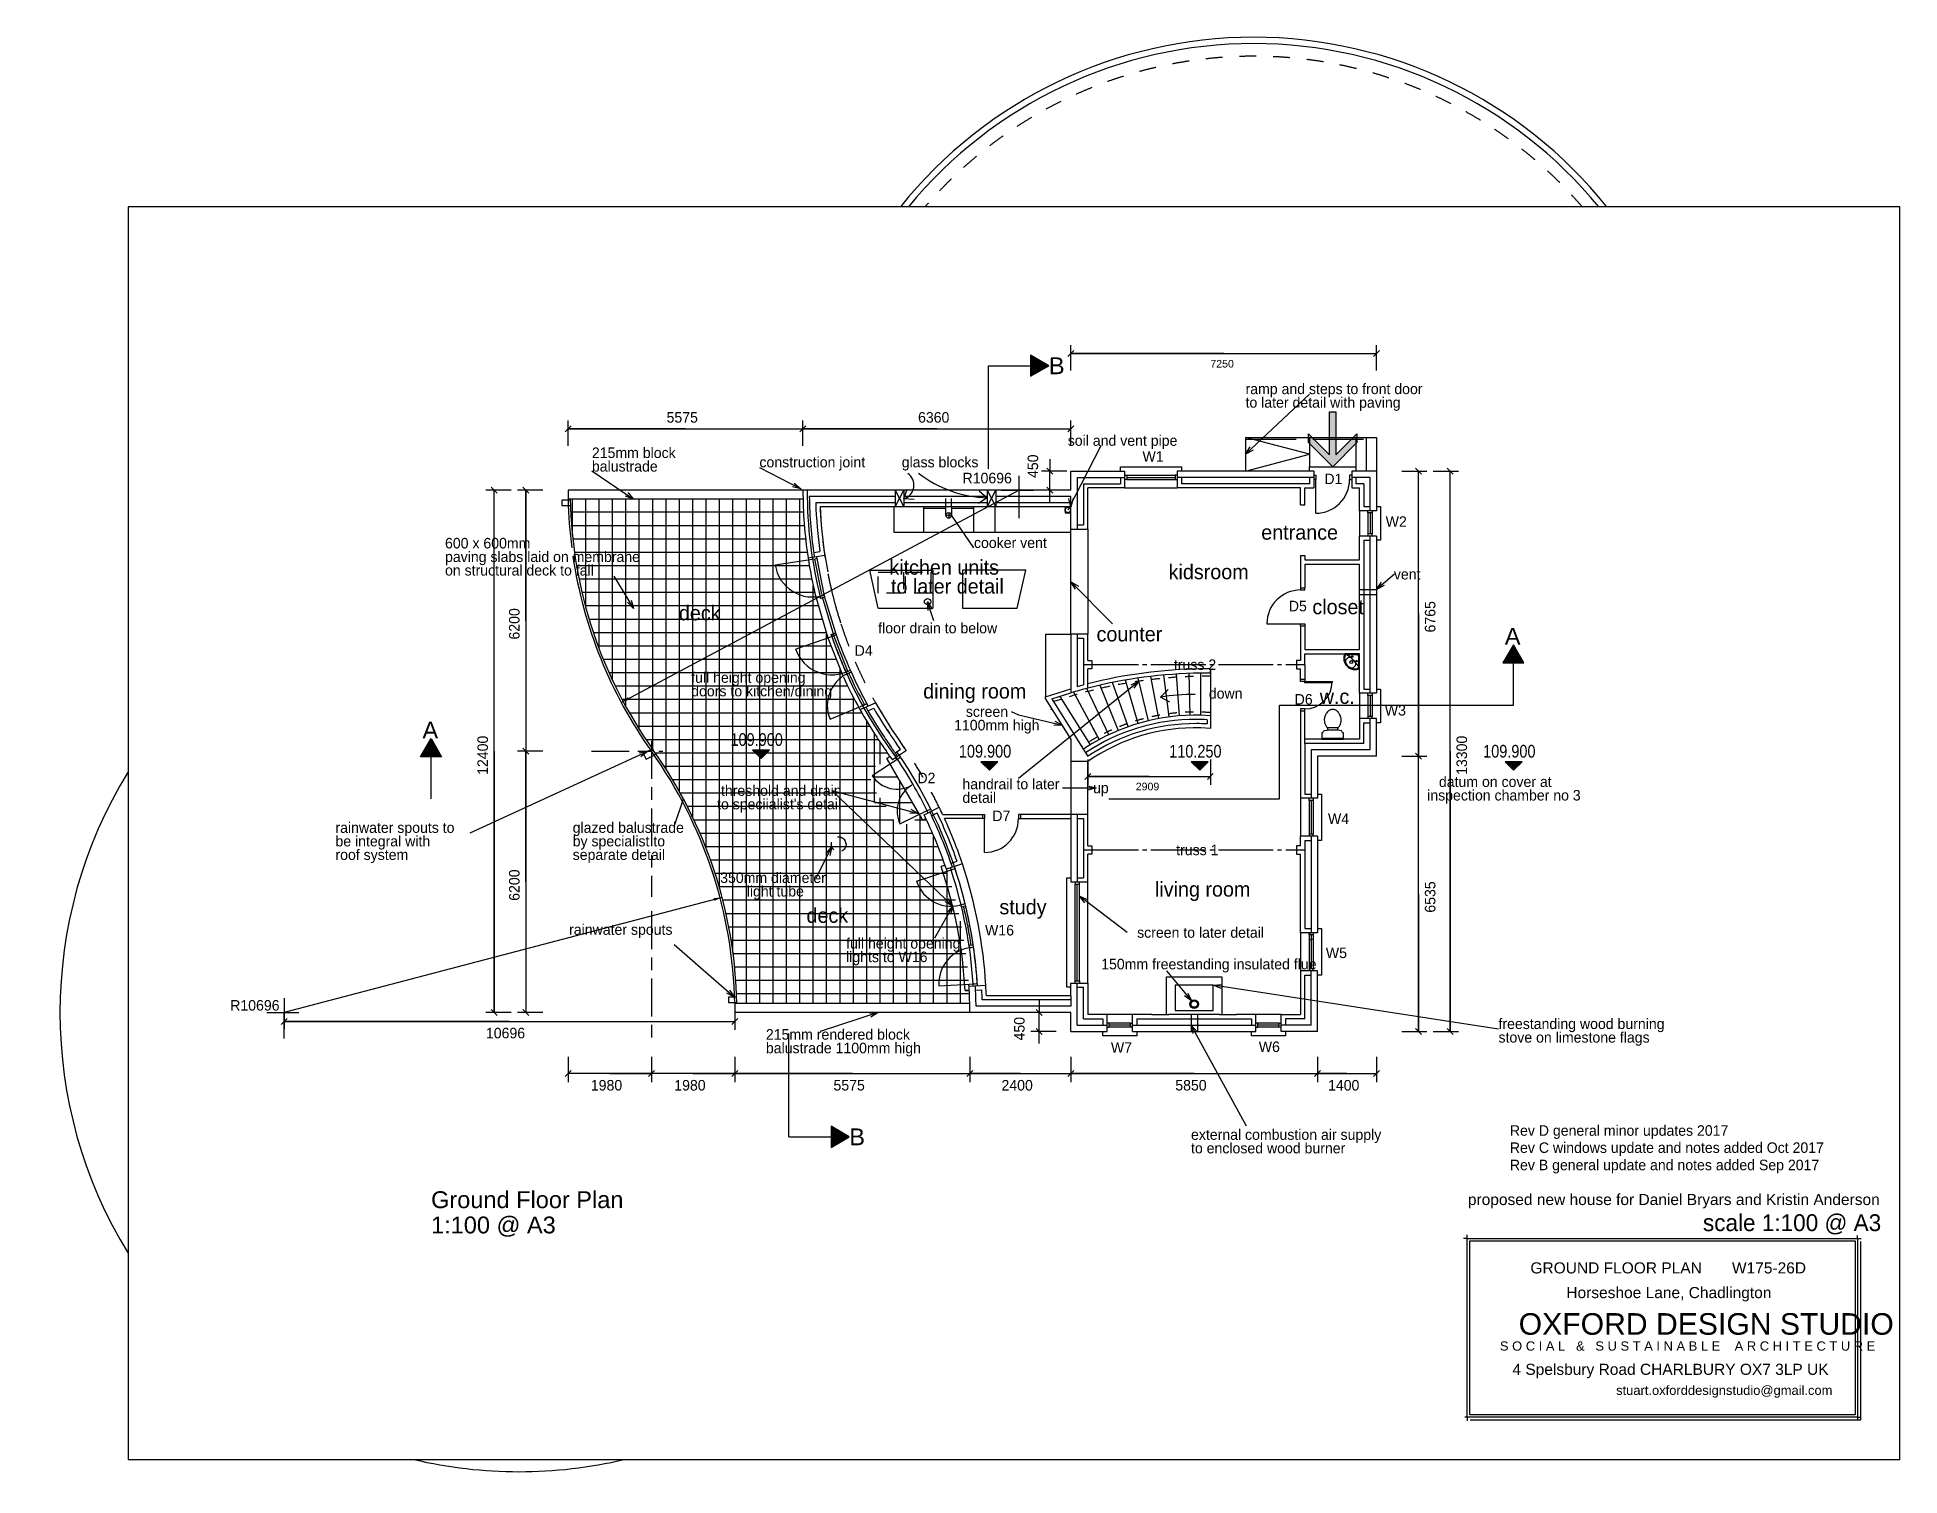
# Model space of a CAD drawing. Header units: millimetres. Extents: x -23178 to 21022, y -15251 to 18887.
import ezdxf

# ---------------------------------------------------------------- set-up
doc = ezdxf.new("R2010")
doc.units = ezdxf.units.MM
for name, pattern in [('BORDER', [16, 13, -1, 1, -1]), ('CENTER', [16, 9, -2, 3, -2]), ('DASHDOT', [16, 12, -4]), ('DOT', [16, 4, -4, 4, -4]), ('HIDDEN', [16, 2, -2, 2, -2, 2, -2, 2, -2])]:
    doc.linetypes.add(name, pattern=pattern)
for name, color, linetype, true_color in [('00_-_ELEVATIONS', 7, 'Continuous', 0xffffff), ('1', 7, 'Continuous', 0xffffff), ('NEW_GF', 7, 'Continuous', 0xffffff), ('NEW_LGF', 7, 'Continuous', 0xffffff)]:
    doc.layers.add(name, color=color, linetype=linetype, true_color=true_color)
doc.styles.add('ARIAL', font='ARIAL.TTF', dxfattribs={"height": 0.2})
doc.styles.add('ARIALN', font='ARIALN.TTF', dxfattribs={"height": 0.2})
doc.dimstyles.new('ISO-25', dxfattribs={"dimtxt": 2.5, "dimasz": 2.5, "dimexe": 1.25, "dimexo": 0.625, "dimtad": 1, "dimtxsty": 'Standard', "dimcen": 2.5, "dimadec": 0, "dimazin": 0, "dimtfac": 1, "dimtmove": 0, "dimatfit": 3, "dimfxl": 1, "dimarcsym": 0})

# ---------------------------------------------------------------- blocks, each defined once
blk = doc.blocks.new('17618C5F')
at = {"layer": 'NEW_LGF', "linetype": 'Continuous', "ltscale": 100}
h = blk.add_hatch(dxfattribs=at)
h.set_pattern_fill('net', color=8, scale=100, style=0)
h.set_pattern_definition([(0, (0, 0), (0, 317.5), []), (90, (0, 0), (-317.5, 2e-14), [])])
h.paths.add_polyline_path([(0, 11970), (5525, 11970), (5533, 11717), (5551, 11411), (5573, 11145), (5613, 10799), (5641, 10596), (5700, 10246), (5771, 9895), (5837, 9609), (5909, 9336), (5981, 9087), (6089, 8751), (6188, 8471), (6346, 8070), (6453, 7822), (6594, 7520), (6749, 7212), (6874, 6980), (7042, 6689), (7175, 6474), (7275, 6318), (7423, 6098), (7530, 5947), (7589, 5862), (7512, 5811), (7554, 5738), (7470, 5723), (7408, 5703), (7311, 5658), (7206, 5616), (7180, 5588), (7151, 5555), (7130, 5542), (7107, 5525), (7098, 5501), (7108, 5443), (7118, 5383), (7139, 5299), (7176, 5227), (7190, 5163), (7209, 5094), (7222, 5053), (7300, 4958), (7342, 4897), (7370, 4858), (7403, 4812), (7462, 4744), (7517, 4640), (7548, 4582), (7579, 4528), (7603, 4471), (7644, 4409), (7711, 4303), (7750, 4258), (7831, 4225), (7862, 4224), (7901, 4230), (7946, 4240), (8014, 4259), (8083, 4310), (8166, 4353), (8210, 4377), (8233, 4386), (8268, 4412), (8264, 4512), (8357, 4351), (8440, 4391), (8532, 4194), (8633, 3963), (8745, 3690), (8831, 3461), (8927, 3187), (9041, 2829), (9129, 2514), (9203, 2215), (9264, 1936), (9322, 1632), (9375, 1303), (9412, 1017), (9440, 741), (9465, 411), (9475, 190), (9481, 0), (3956, 0), (3931, 548), (3916, 732), (3893, 961), (3865, 1198), (3835, 1405), (3764, 1819), (3724, 2016), (3663, 2286), (3592, 2566), (3509, 2858), (3429, 3116), (3310, 3459), (3188, 3780), (3008, 4202), (2800, 4637), (2639, 4943), (2469, 5242), (2275, 5559), (2088, 5843), (1866, 6161), (1683, 6437), (1497, 6737), (1343, 7004), (1154, 7361), (936, 7815), (754, 8244), (540, 8831), (420, 9217), (337, 9519), (245, 9904), (179, 10230), (108, 10657), (67, 10977), (36, 11286), (12, 11635)])
at = {"layer": 'NEW_LGF', "color": 2, "linetype": 'HIDDEN', "ltscale": 100}
blk.add_circle((6372, 3778), 175, dxfattribs=at)
blk.add_arc((6372, 3778), 175, 0, 0, dxfattribs=at)
at = {"layer": 'NEW_LGF'}
blk.add_attdef('Sfb', (0, 0), '', height=1, dxfattribs=at)
blk = doc.blocks.new('7AE7B406')
at = {"layer": '00_-_ELEVATIONS', "linetype": 'HIDDEN', "ltscale": 100}
blk.add_hatch(color=15, dxfattribs=at).paths.add_polyline_path([(781, 200), (1181, 200), (981, 0)])
at = {"layer": '00_-_ELEVATIONS', "color": 2, "linetype": 'Continuous', "ltscale": 100}
for p, q in [((781, 200), (981, 0)), ((1181, 200), (781, 200)), ((981, 0), (1181, 200))]:
    blk.add_line(p, q, dxfattribs=at)
at = {"layer": '00_-_ELEVATIONS', "color": 15, "linetype": 'HIDDEN', "ltscale": 100, "style": 'ARIALN'}
blk.add_text('110.250', height=300, rotation=359.9494, dxfattribs=at).set_placement((257, 301))
at = {"layer": '00_-_ELEVATIONS'}
blk.add_attdef('Sfb', (0, 0), '', height=1, dxfattribs=at)
blk = doc.blocks.new('34ABA738')
at = {"layer": 'NEW_GF', "color": 2, "linetype": 'Continuous', "ltscale": 100}
for p, q in [((0, 1000), (0, 100)), ((200, 950), (200, 1000)), ((300, 950), (200, 950)), ((250, 950), (250, 150)), ((300, 1000), (300, 950)), ((400, 1100), (500, 1100)), ((500, 1100), (500, 0)), ((300, 150), (200, 150)), ((200, 150), (200, 100)), ((300, 100), (300, 150)), ((500, 0), (400, 0))]:
    blk.add_line(p, q, dxfattribs=at)
at = {"layer": 'NEW_GF', "color": 1, "linetype": 'Continuous', "ltscale": 100}
for p, q in [((200, 950), (200, 150)), ((300, 950), (300, 150))]:
    blk.add_line(p, q, dxfattribs=at)
at = {"layer": 'NEW_GF'}
for tag in ['PAT_NAME', 'Group', 'Floor', 'Sfb', 'Part_Number', 'Description', 'Manufacturer', 'Quantity', 'Width', 'Width_FORMULA', 'Height', 'Symbol_Path', 'Opening_height', 'Return_type', 'TYPE', 'PREFIX', 'IDENTIFIER', 'NUMBER', 'OUTER_LEAF', 'CAVITY', 'INNER_LEAF', 'Arch_group']:
    blk.add_attdef(tag, (0, 0), '', height=1, dxfattribs=at)
blk = doc.blocks.new('0655C5DF')
at = {"layer": 'NEW_LGF', "color": 9, "linetype": 'Continuous', "ltscale": 100}
for s, p in [('W1', (6926, 14136)), ('D1', (11243, 13604)), ('W2', (12697, 12591)), ('D5', (10399, 10586)), ('D4', (96, 9531)), ('D6', (10538, 8373)), ('W3', (12677, 8113)), ('D2', (1585, 6506)), ('D7', (3363, 5607)), ('W4', (11328, 5538)), ('W16', (3190, 2893)), ('W5', (11277, 2357)), ('W7', (6177, 109)), ('W6', (9686, 127))]:
    blk.add_text(s, height=250, dxfattribs=at).set_placement(p)
at = {"layer": 'NEW_LGF'}
blk.add_attdef('Sfb', (0, 0), '', height=1, dxfattribs=at)
blk = doc.blocks.new('3911D013')
at = {"layer": 'NEW_GF', "color": 3, "linetype": 'Continuous', "ltscale": 100}
for p, q in [((5575, 12400), (0, 12400)), ((0, 12400), (0, 12185)), ((5577, 12185), (0, 12185)), ((9533, 215), (3960, 215)), ((3960, 215), (3960, 0)), ((9535, 0), (3960, 0))]:
    blk.add_line(p, q, dxfattribs=at)
at = {"layer": 'NEW_GF', "color": 2, "linetype": 'Continuous', "ltscale": 100}
blk.add_line((3958, 215), (3960, 215), dxfattribs=at)
for centre, radius, start, end in [((10696, 12400), 10696, 181.1499, 187.3801), ((10696, 12400), 10696, 181.1499, 187.3801), ((10696, 12400), 10646, 181.1553, 215.4241), ((10696, 12400), 10646, 181.1553, 215.4241), ((10696, 12400), 10696, 188.4868, 215.4241), ((10696, 12400), 10696, 188.4868, 215.4241), ((-6736, 0), 10696, 1.1499, 35.4241), ((-6736, 0), 10696, 1.1499, 35.4241), ((-6736, 0), 10746, 1.1446, 35.4241), ((-6736, 0), 10746, 1.1446, 35.4241)]:
    blk.add_arc(centre, radius, start, end, dxfattribs=at)
blk = doc.blocks.new('7E369FEB')
at = {"layer": 'NEW_GF', "color": 2, "linetype": 'Continuous', "ltscale": 100}
for p, q in [((0, 400), (0, 500)), ((0, 500), (1450, 500)), ((1450, 500), (1450, 400)), ((100, 300), (150, 300)), ((150, 200), (100, 200)), ((150, 300), (150, 200)), ((150, 250), (1300, 250)), ((1350, 300), (1300, 300)), ((1300, 300), (1300, 200)), ((1300, 200), (1350, 200)), ((100, 0), (1350, 0))]:
    blk.add_line(p, q, dxfattribs=at)
at = {"layer": 'NEW_GF', "color": 1, "linetype": 'Continuous', "ltscale": 100}
for p, q in [((150, 300), (1300, 300)), ((150, 200), (1300, 200))]:
    blk.add_line(p, q, dxfattribs=at)
at = {"layer": 'NEW_GF'}
for tag in ['PAT_NAME', 'Group', 'Floor', 'Sfb', 'Part_Number', 'Description', 'Manufacturer', 'Quantity', 'Width', 'Width_FORMULA', 'Height', 'Symbol_Path', 'Opening_height', 'Return_type', 'TYPE', 'PREFIX', 'IDENTIFIER', 'NUMBER', 'OUTER_LEAF', 'CAVITY', 'INNER_LEAF', 'Arch_group']:
    blk.add_attdef(tag, (0, 0), '', height=1, dxfattribs=at)
blk = doc.blocks.new('7C2EE803')
at = {"layer": 'NEW_GF', "color": 2, "linetype": 'Continuous', "ltscale": 100}
for p, q in [((0, 1000), (0, 1100)), ((0, 1100), (1100, 1100)), ((100, 900), (150, 900)), ((150, 900), (150, 800)), ((1000, 900), (950, 900)), ((950, 900), (950, 800)), ((1100, 1100), (1100, 1000)), ((150, 800), (100, 800)), ((950, 800), (1000, 800))]:
    blk.add_line(p, q, dxfattribs=at)
at = {"layer": 'NEW_GF', "color": 4, "linetype": 'Continuous', "ltscale": 100}
blk.add_line((150, 0), (150, 800), dxfattribs=at)
at = {"layer": 'NEW_GF', "color": 2, "linetype": 'Continuous', "ltscale": 100}
blk.add_arc((150, 800), 800, 270, 0, dxfattribs=at)
blk.add_arc((150, 800), 800, 270, 0, dxfattribs=at)
at = {"layer": 'NEW_GF'}
for tag in ['PAT_NAME', 'Group', 'Floor', 'Sfb', 'Part_Number', 'Description', 'Manufacturer', 'Quantity', 'Width', 'Width_FORMULA', 'Height', 'Symbol_Path', 'Opening_height', 'Ht1', 'Return_type', 'TYPE', 'PREFIX', 'IDENTIFIER', 'SOLID_PEN', 'OUTER_LEAF', 'CAVITY', 'INNER_LEAF', 'CAVITY_PEN', 'REVEAL', 'GABLE_ANG', 'GABLE_LEN', 'Arch_group']:
    blk.add_attdef(tag, (0, 0), '', height=1, dxfattribs=at)
blk = doc.blocks.new('2E713F31')
at = {"layer": 'NEW_GF', "color": 2, "linetype": 'Continuous', "ltscale": 100}
for p, q in [((0, 0), (0, 2600)), ((0, 2600), (100, 2600)), ((200, 2500), (200, 2450)), ((200, 2450), (300, 2450)), ((250, 150), (250, 2450)), ((300, 2450), (300, 2500)), ((500, 100), (500, 2500)), ((100, 0), (0, 0)), ((200, 100), (200, 150)), ((200, 150), (300, 150)), ((300, 150), (300, 100))]:
    blk.add_line(p, q, dxfattribs=at)
at = {"layer": 'NEW_GF', "color": 1, "linetype": 'Continuous', "ltscale": 100}
for p, q in [((200, 150), (200, 2450)), ((300, 150), (300, 2450))]:
    blk.add_line(p, q, dxfattribs=at)
at = {"layer": 'NEW_GF'}
for tag in ['PAT_NAME', 'Group', 'Floor', 'Sfb', 'Part_Number', 'Description', 'Manufacturer', 'Quantity', 'Width', 'Width_FORMULA', 'Height', 'Symbol_Path', 'Opening_height', 'Return_type', 'TYPE', 'PREFIX', 'IDENTIFIER', 'NUMBER', 'OUTER_LEAF', 'CAVITY', 'INNER_LEAF', 'Arch_group']:
    blk.add_attdef(tag, (0, 0), '', height=1, dxfattribs=at)
blk = doc.blocks.new('875AAD05')
at = {"layer": 'NEW_GF', "color": 3, "linetype": 'Continuous', "ltscale": 100}
for p, q in [((0, 143), (0, 143)), ((0, 143), (47, 0)), ((47, 0), (47, 0))]:
    blk.add_line(p, q, dxfattribs=at)
blk = doc.blocks.new('2A91B914')
at = {"layer": 'NEW_GF', "color": 4, "linetype": 'Continuous', "ltscale": 100}
for p, q in [((6360, 13300), (7635, 13300)), ((6360, 12850), (6360, 13300)), ((7635, 13300), (7635, 12900)), ((12123, 13300), (8885, 13300)), ((8885, 13300), (8885, 12900)), ((12123, 13300), (12123, 12900)), ((13610, 13300), (13023, 13300)), ((13023, 13300), (13023, 12900)), ((13610, 13300), (13610, 12359)), ((6360, 12850), (0, 12850)), ((7635, 12900), (6760, 12900)), ((6760, 11924), (6760, 12900)), ((11810, 12900), (8885, 12900)), ((11810, 12500), (11810, 12900)), ((11910, 12500), (11910, 12900)), ((11910, 12900), (12123, 12900)), ((13023, 12900), (13210, 12900)), ((13210, 12359), (13210, 12900)), ((6360, 12450), (408, 12450)), ((6360, 11924), (6360, 12450)), ((11810, 12500), (11910, 12500)), ((13610, 12359), (13210, 12359)), ((6360, 11924), (6760, 11924)), ((13610, 11759), (13210, 11759)), ((13210, 11193), (13210, 11759)), ((13610, 11759), (13610, 8028)), ((121, 11244), (517, 11304)), ((11810, 11293), (11910, 11293)), ((11810, 11293), (11810, 10528)), ((11910, 11293), (11910, 11193)), ((11910, 11193), (13210, 11193)), ((11910, 11093), (13210, 11093)), ((11910, 11093), (11910, 10528)), ((13210, 9064), (13210, 11093)), ((11810, 10528), (11910, 10528)), ((6360, 9433), (6360, 8037)), ((6760, 9433), (6360, 9433)), ((6760, 8805), (6760, 9433)), ((11810, 9628), (11910, 9628)), ((11810, 9628), (11810, 8805)), ((11910, 9628), (11910, 9064)), ((11910, 9064), (13210, 9064)), ((11910, 8964), (13210, 8964)), ((13210, 8028), (13210, 8964)), ((6760, 8805), (6860, 8805)), ((6760, 8147), (6760, 8605)), ((6860, 8605), (6760, 8605)), ((6860, 8805), (6860, 8605)), ((11810, 8805), (11710, 8805)), ((11710, 8805), (11710, 8605)), ((11710, 8605), (11810, 8605)), ((13610, 8028), (13210, 8028)), ((2003, 7147), (2006, 7149)), ((13610, 7428), (13210, 7428)), ((13210, 7428), (13210, 6935)), ((13610, 6535), (13610, 7428)), ((2454, 6669), (2122, 6445)), ((13210, 6935), (11910, 6935)), ((13610, 6535), (12210, 6535)), ((12210, 6535), (12210, 5536)), ((2874, 5146), (3233, 5322)), ((12210, 5536), (11810, 5536)), ((3314, 5153), (4260, 5153)), ((4260, 5053), (3360, 5053)), ((4260, 5153), (4260, 5053)), ((6360, 5153), (5164, 5153)), ((5164, 5153), (5164, 5053)), ((5164, 5053), (6360, 5053)), ((6760, 5153), (6360, 5153)), ((6360, 5153), (6360, 3550)), ((6760, 4410), (6760, 5153)), ((12210, 4636), (11810, 4636)), ((11810, 4410), (11810, 4636)), ((12210, 4636), (12210, 2341)), ((6760, 4410), (6860, 4410)), ((6760, 3550), (6760, 4210)), ((6860, 4210), (6760, 4210)), ((6860, 4410), (6860, 4210)), ((11810, 4410), (11710, 4410)), ((11710, 4410), (11710, 4210)), ((11710, 4210), (11810, 4210)), ((11810, 2341), (11810, 4210)), ((3785, 3976), (3405, 3852)), ((6360, 3550), (6760, 3550)), ((12210, 2341), (11810, 2341)), ((12210, 1441), (11810, 1441)), ((11810, 1441), (11810, 400)), ((12210, 0), (12210, 1441)), ((3942, 1076), (4341, 1099)), ((6360, 850), (6360, 1150)), ((6360, 1150), (6760, 1150)), ((6760, 1150), (6760, 400)), ((6360, 450), (3960, 450)), ((6360, 850), (4353, 850)), ((6360, 0), (6360, 450)), ((7221, 400), (6760, 400)), ((7221, 0), (7221, 400)), ((7821, 0), (7821, 400)), ((8282, 400), (7821, 400)), ((9888, 400), (8682, 400)), ((10749, 400), (10288, 400)), ((10749, 0), (10749, 400)), ((11349, 0), (11349, 400)), ((11349, 400), (11810, 400)), ((6360, 0), (7221, 0)), ((7821, 0), (10749, 0)), ((12210, 0), (11349, 0))]:
    blk.add_line(p, q, dxfattribs=at)
at = {"layer": 'NEW_GF', "color": 2, "linetype": 'Continuous', "ltscale": 100}
for p, q in [((6510, 13150), (7635, 13150)), ((6510, 13150), (6510, 11924)), ((6660, 13000), (7535, 13000)), ((6660, 13000), (6660, 12024)), ((7535, 13150), (7535, 13000)), ((12123, 13150), (8885, 13150)), ((8985, 13150), (8985, 13000)), ((12023, 13000), (8985, 13000)), ((12023, 13150), (12023, 13000)), ((13460, 13150), (13023, 13150)), ((13123, 13150), (13123, 13000)), ((13310, 13000), (13123, 13000)), ((13310, 13000), (13310, 12459)), ((13460, 12359), (13460, 13150)), ((2192, 12700), (151, 12700)), ((2192, 12550), (304, 12550)), ((4376, 12700), (2392, 12700)), ((4376, 12550), (2392, 12550)), ((6360, 12700), (4576, 12700)), ((6360, 12550), (4576, 12550)), ((6360, 12450), (6360, 12700)), ((13310, 12459), (13460, 12459)), ((6510, 12024), (6660, 12024)), ((13310, 11659), (13310, 8128)), ((13310, 11659), (13460, 11659)), ((13460, 8028), (13460, 11759)), ((255, 11365), (403, 11388)), ((6510, 9433), (6510, 8184)), ((6510, 9333), (6660, 9333)), ((6660, 9333), (6660, 8225)), ((6510, 8184), (6660, 8225)), ((13310, 8128), (13460, 8128)), ((13310, 7328), (13460, 7328)), ((13310, 6835), (13310, 7328)), ((13460, 6685), (13460, 7428)), ((2190, 6612), (2314, 6697)), ((13310, 6835), (11910, 6835)), ((11910, 6835), (11910, 5636)), ((13460, 6685), (12060, 6685)), ((12060, 6685), (12060, 5536)), ((11910, 5636), (12060, 5636)), ((3052, 5122), (3187, 5188)), ((6510, 5153), (6510, 3550)), ((6510, 5053), (6660, 5053)), ((6660, 5053), (6660, 3650)), ((11910, 4536), (12060, 4536)), ((11910, 4536), (11910, 2441)), ((12060, 4636), (12060, 2341)), ((3515, 3993), (3657, 4042)), ((6510, 3650), (6660, 3650)), ((11910, 2441), (12060, 2441)), ((11910, 1341), (12060, 1341)), ((11910, 300), (11910, 1341)), ((12060, 150), (12060, 1441)), ((4097, 985), (4247, 992)), ((6510, 150), (6510, 1150)), ((6510, 1050), (6660, 1050)), ((6660, 300), (6660, 1050)), ((6359, 600), (4109, 600)), ((6359, 750), (4256, 750)), ((6359, 850), (6359, 600)), ((6510, 150), (7221, 150)), ((6660, 300), (7121, 300)), ((7121, 300), (7121, 150)), ((7821, 150), (10749, 150)), ((7921, 300), (7921, 150)), ((7921, 300), (10649, 300)), ((10649, 300), (10649, 150)), ((12060, 150), (11349, 150)), ((11449, 300), (11449, 150)), ((11910, 300), (11449, 300))]:
    blk.add_line(p, q, dxfattribs=at)
at = {"layer": 'NEW_GF', "color": 4, "linetype": 'Continuous', "ltscale": 100}
for centre, radius, start, end in [((10696, 12850), 10696, 179.9982, 188.6358), ((10696, 12850), 10696, 179.9982, 188.6358), ((10696, 12850), 10296, 182.2246, 188.6358), ((10696, 12850), 10296, 182.2246, 188.6358), ((9601, -2902), 11409, 104.4192, 106.5036), ((9601, -2902), 11409, 104.4192, 106.5036), ((10696, 12850), 10296, 213.2644, 215.4241), ((10696, 12850), 10296, 213.2644, 215.4241), ((10696, 12850), 10696, 213.2644, 215.4241), ((10696, 12850), 10696, 213.2644, 215.4241), ((-6736, 450), 10696, 34.6227, 35.4241), ((-6736, 450), 10696, 34.6227, 35.4241), ((-6736, 450), 11096, 34.087, 35.4241), ((-6736, 450), 11096, 34.087, 35.4241), ((-6736, 450), 11096, 25.0749, 26.0425), ((-6736, 450), 11096, 25.0749, 26.0425), ((-6736, 450), 10696, 18.5443, 26.0425), ((-6736, 450), 10696, 18.5443, 26.0425), ((-6736, 450), 11096, 18.5274, 24.5062), ((-6736, 450), 11096, 18.5274, 24.5062), ((-6736, 450), 10696, 359.9982, 3.3536), ((-6736, 450), 10696, 359.9982, 3.3536), ((-6736, 450), 11096, 2.0641, 3.3536), ((-6736, 450), 11096, 2.0641, 3.3536)]:
    blk.add_arc(centre, radius, start, end, dxfattribs=at)
at = {"layer": 'NEW_GF', "color": 2, "linetype": 'Continuous', "ltscale": 100}
for centre, radius, start, end in [((10696, 12850), 10546, 180.8131, 188.6358), ((10696, 12850), 10546, 180.8131, 188.6358), ((10696, 12850), 10396, 181.6517, 188.0847), ((10696, 12850), 10396, 181.6517, 188.0847), ((10696, 12850), 10546, 213.2644, 215.4241), ((10696, 12850), 10546, 213.2644, 215.4241), ((10696, 12850), 10396, 213.8155, 215.4241), ((10696, 12850), 10396, 213.8155, 215.4241), ((-6736, 450), 10846, 34.087, 35.4241), ((-6736, 450), 10846, 34.087, 35.4241), ((-6736, 450), 10996, 34.6153, 35.4241), ((-6736, 450), 10996, 34.6153, 35.4241), ((-6736, 450), 10846, 18.5443, 26.0425), ((-6736, 450), 10846, 18.5443, 26.0425), ((-6736, 450), 10996, 19.0662, 25.5214), ((-6736, 450), 10996, 19.0662, 25.5214), ((-6736, 450), 10846, 0.7906, 3.3536), ((-6736, 450), 10846, 0.7906, 3.3536), ((-6736, 450), 10996, 1.5616, 2.8253), ((-6736, 450), 10996, 1.5616, 2.8253)]:
    blk.add_arc(centre, radius, start, end, dxfattribs=at)
at = {"layer": 'NEW_GF'}
blk.add_attdef('Sfb', (0, 0), '', height=1, dxfattribs=at)
blk = doc.blocks.new('054EFEA0')
at = {"layer": 'NEW_GF', "color": 9, "linetype": 'BORDER', "ltscale": 100}
for p, q in [((0, 4396), (5250, 4396)), ((0, 0), (5250, 0))]:
    blk.add_line(p, q, dxfattribs=at)
blk = doc.blocks.new('1A1A5394')
at = {"layer": '00_-_ELEVATIONS', "linetype": 'BORDER', "ltscale": 100}
blk.add_hatch(color=15, dxfattribs=at).paths.add_polyline_path([(781, 200), (1181, 200), (981, 0)])
at = {"layer": '00_-_ELEVATIONS', "color": 2, "linetype": 'Continuous', "ltscale": 100}
for p, q in [((781, 200), (981, 0)), ((1181, 200), (781, 200)), ((981, 0), (1181, 200))]:
    blk.add_line(p, q, dxfattribs=at)
at = {"layer": '00_-_ELEVATIONS', "color": 15, "linetype": 'BORDER', "ltscale": 100, "style": 'ARIALN'}
blk.add_text('109.900', height=300, rotation=359.9494, dxfattribs=at).set_placement((257, 301))
at = {"layer": '00_-_ELEVATIONS'}
blk.add_attdef('Sfb', (0, 0), '', height=1, dxfattribs=at)
blk = doc.blocks.new('3F1EC493')
at = {"layer": 'NEW_GF', "color": 2, "linetype": 'Continuous', "ltscale": 100}
for p, q in [((0, 1000), (0, 100)), ((200, 950), (200, 1000)), ((300, 950), (200, 950)), ((250, 950), (250, 150)), ((300, 1000), (300, 950)), ((400, 1100), (500, 1100)), ((500, 1100), (500, 0)), ((300, 150), (200, 150)), ((200, 150), (200, 100)), ((300, 100), (300, 150)), ((500, 0), (400, 0))]:
    blk.add_line(p, q, dxfattribs=at)
at = {"layer": 'NEW_GF', "color": 1, "linetype": 'Continuous', "ltscale": 100}
for p, q in [((200, 950), (200, 150)), ((300, 950), (300, 150))]:
    blk.add_line(p, q, dxfattribs=at)
at = {"layer": 'NEW_GF'}
for tag in ['PAT_NAME', 'Group', 'Floor', 'Sfb', 'Part_Number', 'Description', 'Manufacturer', 'Quantity', 'Width', 'Width_FORMULA', 'Height', 'Symbol_Path', 'Opening_height', 'Return_type', 'TYPE', 'PREFIX', 'IDENTIFIER', 'NUMBER', 'OUTER_LEAF', 'CAVITY', 'INNER_LEAF', 'Arch_group']:
    blk.add_attdef(tag, (0, 0), '', height=1, dxfattribs=at)
blk = doc.blocks.new('BE2061C4')
at = {"layer": 'NEW_GF', "color": 2, "linetype": 'Continuous', "ltscale": 100}
for p, q in [((0, 600), (0, 0)), ((2400, 0), (2400, 600)), ((0, 0), (4200, 0))]:
    blk.add_line(p, q, dxfattribs=at)
at = {"layer": 'NEW_GF'}
blk.add_attdef('Sfb', (0, 0), '', height=1, dxfattribs=at)
blk = doc.blocks.new('BFBE11B0')
at = {"layer": 'NEW_GF', "color": 2, "linetype": 'Continuous', "ltscale": 100}
for p, q in [((0, 0), (0, 2491)), ((400, 2491), (400, 0))]:
    blk.add_line(p, q, dxfattribs=at)
at = {"layer": 'NEW_GF'}
blk.add_attdef('Sfb', (0, 0), '', height=1, dxfattribs=at)
blk = doc.blocks.new('E5ACA3D3')
at = {"layer": 'NEW_LGF', "color": 1, "linetype": 'Continuous', "ltscale": 100}
for p, q in [((24705, 24346), (23917, 22821)), ((12624, 23752), (13614, 23081)), ((16600, 23834), (17582, 23322)), ((21026, 22696), (21026, 22896)), ((21026, 22696), (21156, 22696)), ((21091, 22761), (21091, 22631)), ((21156, 22896), (21156, 22696)), ((13146, 21252), (13614, 20486)), ((19218, 21396), (20718, 21396)), ((19418, 20496), (19218, 21396)), ((20718, 21396), (20718, 20496)), ((22918, 21396), (21418, 21396)), ((21418, 21396), (21418, 20496)), ((22718, 20496), (22918, 21396)), ((17923, 20817), (18223, 19788)), ((19418, 20496), (20718, 20496)), ((20740, 20192), (20590, 20646)), ((21418, 20496), (22718, 20496)), ((18223, 19788), (18582, 18889)), ((22746, 16462), (25606, 18760)), ((22746, 17960), (23790, 17714)), ((9736, 15160), (13950, 17096)), ((14578, 15313), (14795, 15968)), ((18318, 16164), (21187, 13419)), ((21004, 14392), (20909, 14361)), ((20765, 12671), (21187, 13419)), ((14578, 12515), (16011, 11261)), ((34139, 10505), (27370, 11546)), ((21479, 11416), (21579, 11422)), ((21579, 11422), (21479, 11416)), ((28161, 8196), (26842, 10596))]:
    blk.add_line(p, q, dxfattribs=at)
at = {"layer": 'NEW_LGF', "color": 1, "linetype": 'HIDDEN', "ltscale": 100}
for p, q in [((21026, 22896), (21026, 23296)), ((21156, 23271), (21156, 23296)), ((21156, 22896), (21156, 23271))]:
    blk.add_line(p, q, dxfattribs=at)
at = {"layer": 'NEW_LGF', "color": 2, "linetype": 'Continuous', "ltscale": 100}
for p, q in [((20491, 22896), (20491, 22296)), ((20491, 22867), (21026, 22867)), ((21156, 22867), (21691, 22867)), ((21691, 22296), (21691, 22896)), ((20491, 22296), (21691, 22296)), ((17909, 21662), (18076, 20823)), ((16973, 21520), (17860, 21655)), ((18036, 20775), (18133, 20804)), ((18133, 20804), (18145, 20755)), ((18049, 20727), (18042, 20751)), ((18042, 20751), (18049, 20727)), ((18048, 20726), (18156, 20758)), ((18090, 20765), (18357, 19860)), ((18139, 20774), (18416, 19881)), ((18349, 19884), (18408, 19904)), ((18408, 19904), (18424, 19857)), ((17470, 19528), (18318, 19820)), ((18302, 19868), (18349, 19884)), ((18310, 19844), (18303, 19868)), ((18303, 19868), (18310, 19844)), ((18424, 19857), (18318, 19820)), ((18708, 18973), (18357, 19860)), ((23392, 19879), (23392, 19338)), ((18653, 18975), (18755, 19021)), ((18755, 19021), (18775, 18976)), ((18775, 18976), (18673, 18930)), ((18673, 18930), (18719, 18950)), ((18275, 17857), (19095, 18200)), ((19048, 18180), (19152, 18224)), ((19079, 18128), (19048, 18180)), ((19182, 18171), (19152, 18224)), ((19193, 18175), (19182, 18171)), ((23792, 16227), (24592, 16227)), ((20327, 14014), (21147, 14281)), ((21482, 13478), (21384, 13455)), ((21396, 13406), (21493, 13429)), ((21674, 12498), (21575, 12484)), ((21575, 12484), (21582, 12434)), ((21582, 12434), (21681, 12448)), ((20858, 11531), (21720, 11581))]:
    blk.add_line(p, q, dxfattribs=at)
at = {"layer": 'NEW_LGF', "color": 1, "linetype": 'DOT', "ltscale": 100}
for p, q in [((19418, 21346), (20018, 21346)), ((19418, 20846), (19418, 21346)), ((20018, 21346), (20018, 20846)), ((20068, 21346), (20668, 21346)), ((20068, 20846), (20068, 21346)), ((20668, 21346), (20668, 20846)), ((20018, 20846), (19418, 20846)), ((20668, 20846), (20068, 20846)), ((30842, 20938), (31242, 20938)), ((31242, 20808), (30842, 20808)), ((31242, 20938), (31242, 20808))]:
    blk.add_line(p, q, dxfattribs=at)
at = {"layer": 'NEW_LGF', "color": 4, "linetype": 'Continuous', "ltscale": 100}
blk.add_line((19029, 18107), (18985, 18089), dxfattribs=at)
at = {"layer": 'NEW_LGF', "color": 1, "linetype": 'Continuous', "ltscale": 100}
blk.add_circle((21091, 22696), 65, dxfattribs=at)
at = {"layer": 'NEW_LGF', "color": 2, "linetype": 'Continuous', "ltscale": 100}
blk.add_circle((20590, 20646), 75, dxfattribs=at)
for centre, radius, start, end in [((22789, 24424), 0, 226.622, 270), ((19923, 23412), 343, 287.1279, 54.2148), ((19923, 23412), 343, 287.1279, 54.2148), ((22072, 25864), 2751, 231.9232, 268.6629), ((22072, 25864), 2751, 231.9232, 268.6629), ((10896, 10896), 10896, 82.9909, 83.2636), ((10896, 10896), 10896, 82.9909, 83.2636), ((17860, 21655), 897, 188.6358, 287.806), ((17860, 21655), 897, 188.6358, 287.806), ((20590, 20646), 75, 0, 0), ((18318, 19820), 909, 199.0085, 298.6674), ((18318, 19820), 909, 199.0085, 298.6674), ((28328, 23295), 10596, 199.1437, 217.0581), ((28328, 23295), 10596, 199.1437, 217.0581), ((28328, 23295), 10484, 199.0085, 204.1949), ((28328, 23295), 10484, 199.0085, 204.1949), ((19048, 18180), 838, 108.9318, 202.6806), ((19048, 18180), 838, 108.9318, 202.6806), ((28328, 23295), 10546, 204.2981, 208.8937), ((28328, 23295), 10546, 204.2981, 208.8937), ((28328, 23295), 10484, 204.1949, 209.2606), ((28328, 23295), 10484, 204.1949, 209.2606), ((19048, 18180), 838, 314.8832, 315.0771), ((19048, 18180), 838, 314.8832, 315.0771), ((10896, 10896), 10896, 13.706, 34.6153), ((10896, 10896), 10896, 13.706, 34.6153), ((10896, 10896), 10896, 148.3895, 211.6105), ((10896, 10896), 10896, 148.3895, 211.6105), ((21147, 14281), 863, 198.0761, 289.3119), ((21147, 14281), 863, 198.0761, 289.3119), ((10896, 10896), 10796, 13.4436, 13.7089), ((10896, 10896), 10796, 13.4436, 13.7089), ((10896, 10896), 10896, 3.3536, 13.4431), ((10896, 10896), 10896, 3.3536, 13.4431), ((21720, 11581), 864, 95.9058, 183.3536), ((21720, 11581), 864, 95.9058, 183.3536), ((10896, 10896), 10896, 256.7567, 283.2433), ((10896, 10896), 10896, 256.7567, 283.2433)]:
    blk.add_arc(centre, radius, start, end, dxfattribs=at)
at = {"layer": 'NEW_LGF', "color": 1, "linetype": 'Continuous', "ltscale": 100}
for centre, radius, start, end in [((21091, 22696), 65, 0, 0), ((21091, 22696), 65, 180, 0), ((21091, 22696), 65, 180, 0), ((10896, 10896), 10596, 2.8129, 19.0895), ((10896, 10896), 10596, 2.8129, 19.0895)]:
    blk.add_arc(centre, radius, start, end, dxfattribs=at)
at = {"layer": 'NEW_LGF', "color": 1, "linetype": 'HIDDEN', "ltscale": 100}
for centre, radius, start, end in [((27233, 7543), 11334, 89.6434, 108.7887), ((27233, 7543), 11334, 89.6434, 108.7887), ((26942, 13172), 4855, 85.7552, 123.7229), ((26942, 13172), 4855, 85.7552, 123.7229)]:
    blk.add_arc(centre, radius, start, end, dxfattribs=at)
at = {"layer": 'NEW_LGF', "color": 15, "linetype": 'Continuous', "ltscale": 100}
for s, p in [('soil and vent pipe', (23917, 24346)), ('construction joint', (16600, 23834)), ('glass blocks', (19977, 23834)), ('cooker vent', (21691, 21921)), ('floor drain to below', (19418, 19896)), ('full height opening', (14981, 18721)), ('doors to kitchen/dining', (14981, 18400)), ('handrail to later', (21417, 16194)), ('detail', (21417, 15873)), ('rainwater spouts to ', (6538, 15160)), ('be integral with', (6538, 14839)), ('roof system', (6538, 14517)), ('rainwater spouts', (12083, 12741)), ('full height opening', (18656, 12414)), ('lights to W16', (18656, 12093)), ('freestanding wood burning', (34139, 10505)), ('stove on limestone flags', (34139, 10183)), ('external combustion air supply', (26842, 7875)), ('Rev D general minor updates 2017', (34409, 7972)), ('to enclosed wood burner', (26842, 7554)), ('Rev C windows update and notes added Oct 2017', (34409, 7565)), ('Rev B general update and notes added Sep 2017', (34409, 7154))]:
    blk.add_text(s, height=250, dxfattribs=at).set_placement(p)
at = {"layer": 'NEW_LGF'}
blk.add_attdef('Sfb', (0, 0), '', height=1, dxfattribs=at)
blk = doc.blocks.new('0B1D102E')
at = {"layer": '00_-_ELEVATIONS', "linetype": 'Continuous', "ltscale": 100}
blk.add_hatch(color=15, dxfattribs=at).paths.add_polyline_path([(781, 200), (1181, 200), (981, 0)])
at = {"layer": '00_-_ELEVATIONS', "color": 2, "linetype": 'Continuous', "ltscale": 100}
for p, q in [((781, 200), (981, 0)), ((1181, 200), (781, 200)), ((981, 0), (1181, 200))]:
    blk.add_line(p, q, dxfattribs=at)
at = {"layer": '00_-_ELEVATIONS', "color": 15, "linetype": 'Continuous', "ltscale": 100, "style": 'ARIALN'}
blk.add_text('109.900', height=300, rotation=359.9494, dxfattribs=at).set_placement((257, 301))
at = {"layer": '00_-_ELEVATIONS'}
blk.add_attdef('Sfb', (0, 0), '', height=1, dxfattribs=at)
blk = doc.blocks.new('C8006167')
at = {"layer": 'NEW_GF', "color": 4, "linetype": 'Continuous', "ltscale": 100}
for p, q in [((2079, 15629), (2221, 15771)), ((7654, 15629), (7796, 15771)), ((7796, 15771), (7654, 15629)), ((14156, 15771), (14014, 15629)), ((13656, 14629), (13514, 14771)), ((22264, 14771), (22406, 14629)), ((23014, 14771), (23156, 14629)), ((329, 14321), (471, 14179)), ((1079, 14321), (1221, 14179)), ((13514, 14321), (13656, 14179)), ((1221, 7979), (1079, 8121)), ((22264, 8006), (22406, 7864)), ((22406, 7864), (22264, 8006)), ((471, 1779), (329, 1921)), ((1221, 1779), (1079, 1921)), ((13406, 1779), (13264, 1921)), ((13264, 1471), (13406, 1329)), ((22406, 1329), (22264, 1471)), ((23156, 1329), (23014, 1471)), ((2079, 329), (2221, 471)), ((4201, 471), (4059, 329)), ((4059, 329), (4201, 471)), ((6181, 471), (6039, 329)), ((6039, 329), (6181, 471)), ((11756, 471), (11614, 329)), ((14156, 471), (14014, 329)), ((20006, 471), (19864, 329)), ((21406, 471), (21264, 329))]:
    blk.add_line(p, q, dxfattribs=at)
at = {"layer": 'NEW_GF', "color": 2, "linetype": 'Continuous', "ltscale": 100}
for p, q in [((2150, 15300), (2150, 15900)), ((4938, 15700), (2150, 15700)), ((2150, 15700), (7725, 15700)), ((4938, 15700), (7725, 15700)), ((7725, 15300), (7725, 15900)), ((7725, 15300), (7725, 15900)), ((10905, 15700), (7725, 15700)), ((7725, 15700), (14085, 15700)), ((10905, 15700), (14085, 15700)), ((14085, 15300), (14085, 15900)), ((13985, 14700), (13385, 14700)), ((13585, 14983), (13585, 14700)), ((13585, 14250), (13585, 14700)), ((21935, 14700), (22535, 14700)), ((22335, 7935), (22335, 14700)), ((22335, 11318), (22335, 14700)), ((22685, 14700), (23285, 14700)), ((23085, 1400), (23085, 14700)), ((23085, 8050), (23085, 14700)), ((800, 14250), (200, 14250)), ((400, 1850), (400, 14250)), ((400, 8050), (400, 14250)), ((1550, 14250), (950, 14250)), ((1150, 11150), (1150, 14250)), ((1150, 14250), (1150, 8050)), ((13985, 14250), (13385, 14250)), ((13585, 13967), (13585, 14250)), ((1150, 11150), (1150, 8050)), ((22335, 11318), (22335, 7935)), ((400, 8050), (400, 1850)), ((1550, 8050), (950, 8050)), ((1550, 8050), (950, 8050)), ((1150, 4950), (1150, 8050)), ((1150, 8050), (1150, 1850)), ((23085, 8050), (23085, 1400)), ((21935, 7935), (22535, 7935)), ((21935, 7935), (22535, 7935)), ((22335, 1400), (22335, 7935)), ((22335, 4668), (22335, 7935)), ((1150, 4950), (1150, 1850)), ((22335, 4668), (22335, 1400)), ((800, 1850), (200, 1850)), ((1550, 1850), (950, 1850)), ((13735, 1850), (13135, 1850)), ((13335, 2133), (13335, 1850)), ((13335, 1400), (13335, 1850)), ((13735, 1400), (13135, 1400)), ((13335, 1117), (13335, 1400)), ((21935, 1400), (22535, 1400)), ((22685, 1400), (23285, 1400)), ((2150, 800), (2150, 200)), ((4130, 800), (4130, 200)), ((4130, 800), (4130, 200)), ((6110, 800), (6110, 200)), ((6110, 800), (6110, 200)), ((11685, 800), (11685, 200)), ((11685, 800), (11685, 200)), ((14085, 800), (14085, 200)), ((14085, 800), (14085, 200)), ((19935, 800), (19935, 200)), ((19935, 800), (19935, 200)), ((21335, 800), (21335, 200)), ((4130, 400), (2150, 400)), ((3140, 400), (2150, 400)), ((3140, 400), (4130, 400)), ((6110, 400), (4130, 400)), ((5120, 400), (4130, 400)), ((5120, 400), (6110, 400)), ((8898, 400), (6110, 400)), ((6110, 400), (11685, 400)), ((8898, 400), (11685, 400)), ((12885, 400), (11685, 400)), ((11685, 400), (14085, 400)), ((12885, 400), (14085, 400)), ((17010, 400), (14085, 400)), ((14085, 400), (19935, 400)), ((17010, 400), (19935, 400)), ((20635, 400), (19935, 400)), ((19935, 400), (21335, 400)), ((20635, 400), (21335, 400))]:
    blk.add_line(p, q, dxfattribs=at)
at = {"layer": 'NEW_GF', "color": 1, "linetype": 'CENTER', "ltscale": 100}
for p, q in [((2704, 8050), (4403, 8050)), ((4130, 8296), (4130, 4598)), ((4130, 4255), (4130, 1121))]:
    blk.add_line(p, q, dxfattribs=at)
at = {"layer": 'NEW_GF', "color": 3, "linetype": 'Continuous', "ltscale": 100}
for s, p in [('5575', (4489, 15850)), ('6360', (10457, 15850)), ('1980', (2692, 0)), ('1980', (4672, 0)), ('5575', (8450, 0)), ('2400', (12437, 0)), ('5850', (16562, 0)), ('1400', (20187, 0))]:
    blk.add_text(s, height=250, dxfattribs=at).set_placement(p)
for s, p in [('450', (13307, 14536)), ('6765', (22735, 10870)), ('6200', (1000, 10702)), ('12400', (250, 7490)), ('13300', (23485, 7490)), ('6200', (1000, 4502)), ('6535', (22735, 4220)), ('450', (12985, 1188))]:
    blk.add_text(s, height=250, rotation=90, dxfattribs=at).set_placement(p)
at = {"layer": 'NEW_GF'}
blk.add_attdef('Sfb', (0, 0), '', height=1, dxfattribs=at)
blk = doc.blocks.new('ANGLO2')
at = {"layer": 'NEW_GF', "color": 1, "linetype": 'Continuous', "ltscale": 100}
for p, q in [((1, 286), (0, 263)), ((0, 263), (1, 240)), ((4, 309), (1, 286)), ((1, 240), (4, 217)), ((9, 331), (4, 309)), ((4, 217), (9, 195)), ((16, 353), (9, 331)), ((9, 195), (16, 173)), ((24, 374), (16, 353)), ((16, 173), (25, 152)), ((374, 374), (24, 374)), ((25, 152), (35, 132)), ((35, 132), (48, 112)), ((48, 112), (62, 94)), ((62, 94), (77, 77)), ((74, 354), (314, 354)), ((77, 77), (94, 62)), ((94, 62), (112, 48)), ((112, 48), (132, 35)), ((132, 35), (152, 25)), ((152, 25), (173, 16)), ((173, 16), (195, 9)), ((195, 9), (217, 4)), ((217, 4), (240, 1)), ((240, 1), (263, 0)), ((263, 0), (286, 1)), ((286, 1), (309, 4)), ((309, 4), (331, 9)), ((331, 9), (353, 16)), ((353, 16), (374, 24)), ((354, 74), (354, 314)), ((374, 24), (374, 374))]:
    blk.add_line(p, q, dxfattribs=at)
for centre, radius in [((176, 176), 35), ((201, 307), 15), ((307, 201), 15)]:
    blk.add_circle(centre, radius, dxfattribs=at)
for centre, radius, start, end in [((264, 264), 244, 167.9472, 282.0555), ((264, 264), 244, 167.9472, 282.0555), ((74, 304), 50, 90, 167.9538), ((74, 304), 50, 90, 167.9538), ((146, 181), 107, 95.951, 187.3592), ((146, 181), 107, 95.951, 187.3592), ((89, 295), 40, 51.1547, 100.6711), ((89, 295), 40, 51.1547, 100.6711), ((-770, -770), 1408, 38.8646, 51.1373), ((-770, -770), 1408, 38.8646, 51.1373), ((140, 238), 50, 47.9117, 95.962), ((140, 238), 50, 47.9117, 95.962), ((176, 176), 35, 0, 0), ((181, 146), 107, 262.6408, 354.0636), ((181, 146), 107, 262.6408, 354.0636), ((201, 307), 15, 0, 0), ((238, 140), 50, 354.0379, 42.0882), ((238, 140), 50, 354.0379, 42.0882), ((307, 201), 15, 0, 0), ((314, 314), 40, 0, 90), ((314, 314), 40, 0, 90), ((304, 74), 50, 282.0462, 0), ((304, 74), 50, 282.0462, 0), ((295, 89), 40, 349.329, 38.9102), ((295, 89), 40, 349.329, 38.9102)]:
    blk.add_arc(centre, radius, start, end, dxfattribs=at)
at = {"layer": 'NEW_GF'}
for tag in ['PAT_NAME', 'Sfb', 'Part_Number', 'Quantity', 'Symbol_Description']:
    blk.add_attdef(tag, (0, 0), '', height=1, dxfattribs=at)
blk = doc.blocks.new('084538C4')
at = {"layer": 'NEW_GF', "color": 2, "linetype": 'Continuous', "ltscale": 100}
for p, q in [((0, 904), (50, 904)), ((50, 904), (50, 804)), ((904, 904), (854, 904)), ((854, 904), (854, 804)), ((50, 804), (0, 804)), ((854, 804), (904, 804))]:
    blk.add_line(p, q, dxfattribs=at)
at = {"layer": 'NEW_GF', "color": 4, "linetype": 'Continuous', "ltscale": 100}
blk.add_line((50, 0), (50, 804), dxfattribs=at)
at = {"layer": 'NEW_GF', "color": 2, "linetype": 'Continuous', "ltscale": 100}
blk.add_arc((50, 804), 804, 270, 0, dxfattribs=at)
blk.add_arc((50, 804), 804, 270, 0, dxfattribs=at)
at = {"layer": 'NEW_GF'}
for tag in ['PAT_NAME', 'Group', 'Floor', 'Sfb', 'Part_Number', 'Description', 'Manufacturer', 'Quantity', 'Width', 'Width_FORMULA', 'Height', 'Symbol_Path', 'Opening_height', 'Ht1', 'Return_type', 'TYPE', 'PREFIX', 'IDENTIFIER', 'SOLID_PEN', 'OUTER_LEAF', 'CAVITY', 'INNER_LEAF', 'CAVITY_PEN', 'REVEAL', 'GABLE_ANG', 'GABLE_LEN', 'Arch_group']:
    blk.add_attdef(tag, (0, 0), '', height=1, dxfattribs=at)
blk = doc.blocks.new('A5B7D9DA')
at = {"layer": 'NEW_GF', "linetype": 'Continuous', "ltscale": 100}
blk.add_hatch(color=8, dxfattribs=at).paths.add_polyline_path([(500, 287), (500, 1306), (650, 1306), (650, 287), (1150, 787), (1150, 575), (575, 0), (0, 575), (0, 787)])
at = {"layer": 'NEW_GF', "color": 2, "linetype": 'Continuous', "ltscale": 100}
for p, q in [((500, 287), (500, 1306)), ((500, 1306), (650, 1306)), ((650, 1306), (650, 287)), ((0, 575), (0, 787)), ((0, 787), (500, 287)), ((575, 0), (0, 575)), ((1150, 575), (575, 0)), ((650, 287), (1150, 787)), ((1150, 787), (1150, 700))]:
    blk.add_line(p, q, dxfattribs=at)
at = {"layer": 'NEW_GF'}
blk.add_attdef('Sfb', (0, 0), '', height=1, dxfattribs=at)
blk = doc.blocks.new('4D6A7BD9')
at = {"layer": '1', "color": 9, "linetype": 'Continuous', "ltscale": 100}
for p, q in [((414, 1005), (414, 0)), ((0, 667), (763, 667))]:
    blk.add_line(p, q, dxfattribs=at)
blk = doc.blocks.new('15230a2t')
at = {"layer": 'NEW_GF', "color": 1, "linetype": 'Continuous', "ltscale": 100}
for p, q in [((59, 492), (58, 478)), ((58, 478), (58, 465)), ((58, 465), (58, 452)), ((58, 452), (59, 437)), ((62, 506), (59, 492)), ((64, 519), (62, 506)), ((70, 539), (64, 519)), ((77, 559), (70, 539)), ((85, 578), (77, 559)), ((94, 597), (85, 578)), ((105, 614), (94, 597)), ((117, 631), (105, 614)), ((131, 649), (117, 631)), ((146, 665), (131, 649)), ((156, 673), (146, 665)), ((168, 682), (156, 673)), ((181, 691), (168, 682)), ((197, 698), (181, 691)), ((211, 703), (197, 698)), ((227, 707), (211, 703)), ((241, 709), (227, 707)), ((257, 710), (241, 709)), ((273, 709), (257, 710)), ((289, 707), (273, 709)), ((304, 703), (289, 707)), ((319, 698), (304, 703)), ((332, 692), (319, 698)), ((345, 684), (332, 692)), ((358, 674), (345, 684)), ((370, 663), (358, 674)), ((385, 648), (370, 663)), ((398, 631), (385, 648)), ((411, 613), (398, 631)), ((421, 597), (411, 613)), ((430, 578), (421, 597)), ((439, 559), (430, 578)), ((445, 539), (439, 559)), ((451, 519), (445, 539)), ((453, 507), (451, 519)), ((456, 492), (453, 507)), ((457, 480), (456, 492)), ((457, 466), (457, 480)), ((457, 452), (457, 466)), ((457, 438), (457, 452)), ((1, 150), (0, 148)), ((0, 148), (0, 147)), ((0, 147), (0, 5)), ((0, 5), (0, 5)), ((0, 5), (0, 4)), ((0, 4), (0, 4)), ((0, 4), (0, 3)), ((0, 3), (0, 3)), ((0, 3), (1, 3)), ((3, 151), (1, 150)), ((1, 3), (1, 2)), ((1, 2), (1, 2)), ((1, 2), (1, 1)), ((1, 1), (2, 1)), ((2, 1), (2, 1)), ((2, 1), (3, 1)), ((14, 157), (3, 151)), ((3, 1), (3, 0)), ((3, 0), (3, 0)), ((3, 0), (4, 0)), ((4, 0), (4, 0)), ((4, 0), (5, 0)), ((5, 0), (5, 0)), ((5, 0), (510, 0)), ((506, 20), (8, 20)), ((25, 165), (14, 157)), ((33, 174), (25, 165)), ((41, 185), (33, 174)), ((47, 197), (41, 185)), ((49, 200), (47, 199)), ((47, 199), (47, 197)), ((50, 200), (49, 200)), ((118, 211), (50, 200)), ((59, 437), (60, 424)), ((60, 424), (62, 410)), ((62, 410), (66, 394)), ((66, 394), (71, 376)), ((71, 376), (76, 361)), ((76, 361), (83, 345)), ((83, 345), (91, 329)), ((91, 329), (99, 314)), ((99, 314), (109, 298)), ((109, 298), (119, 285)), ((138, 213), (118, 211)), ((119, 285), (126, 275)), ((126, 275), (131, 264)), ((387, 270), (128, 270)), ((131, 264), (135, 252)), ((135, 252), (137, 242)), ((137, 242), (138, 230)), ((138, 230), (138, 213)), ((378, 241), (381, 254)), ((378, 229), (378, 241)), ((378, 213), (378, 229)), ((423, 207), (378, 213)), ((381, 254), (384, 265)), ((384, 265), (390, 276)), ((390, 276), (396, 285)), ((396, 285), (407, 300)), ((407, 300), (416, 314)), ((416, 314), (424, 329)), ((465, 200), (423, 207)), ((424, 329), (432, 344)), ((432, 344), (439, 362)), ((439, 362), (445, 378)), ((445, 378), (449, 393)), ((449, 393), (453, 410)), ((453, 410), (455, 424)), ((455, 424), (457, 438)), ((466, 200), (465, 200)), ((467, 199), (466, 200)), ((468, 197), (467, 199)), ((474, 185), (468, 197)), ((482, 174), (474, 185)), ((490, 165), (482, 174)), ((500, 157), (490, 165)), ((513, 151), (500, 157)), ((510, 0), (510, 0)), ((510, 0), (511, 0)), ((511, 0), (511, 0)), ((511, 0), (512, 0)), ((512, 0), (512, 1)), ((512, 1), (513, 1)), ((512, 0), (512, 0)), ((514, 150), (513, 151)), ((513, 1), (513, 1)), ((513, 1), (514, 1)), ((515, 149), (514, 150)), ((514, 2), (514, 3)), ((514, 3), (515, 3)), ((514, 1), (514, 2)), ((514, 2), (514, 2)), ((515, 146), (515, 149)), ((515, 5), (515, 146)), ((515, 4), (515, 5)), ((515, 5), (515, 5)), ((515, 3), (515, 4)), ((515, 4), (515, 4)), ((515, 3), (515, 3))]:
    blk.add_line(p, q, dxfattribs=at)
blk.add_arc((258, -879), 1099, 83.7323, 96.2677, dxfattribs=at)
blk.add_arc((258, -879), 1099, 83.7323, 96.2677, dxfattribs=at)
at = {"layer": 'NEW_GF'}
for tag in ['PAT_NAME', 'Group', 'Part_Number', 'Description', 'Manufacturer', 'Symbol_Description']:
    blk.add_attdef(tag, (0, 0), '', height=1, dxfattribs=at)
blk = doc.blocks.new('2257FD49')
at = {"layer": '00_-_ELEVATIONS', "linetype": 'Continuous', "ltscale": 100}
blk.add_hatch(color=15, dxfattribs=at).paths.add_polyline_path([(781, 200), (1181, 200), (981, 0)])
at = {"layer": '00_-_ELEVATIONS', "color": 2, "linetype": 'Continuous', "ltscale": 100}
for p, q in [((781, 200), (981, 0)), ((1181, 200), (781, 200)), ((981, 0), (1181, 200))]:
    blk.add_line(p, q, dxfattribs=at)
at = {"layer": '00_-_ELEVATIONS', "color": 15, "linetype": 'Continuous', "ltscale": 100, "style": 'ARIALN'}
blk.add_text('109.900', height=300, rotation=359.9494, dxfattribs=at).set_placement((257, 301))
at = {"layer": '00_-_ELEVATIONS'}
blk.add_attdef('Sfb', (0, 0), '', height=1, dxfattribs=at)
blk = doc.blocks.new('398202AD')
at = {"layer": '1', "color": 2, "linetype": 'DOT', "ltscale": 100}
for p, q in [((0, 9642), (0, 9242)), ((150, 9642), (150, 9242))]:
    blk.add_line(p, q, dxfattribs=at)
at = {"layer": '1', "color": 1, "linetype": 'Continuous', "ltscale": 100}
for p, q in [((6556, 4328), (6470, 4328)), ((6556, 4328), (6556, 4414)), ((6556, 4328), (15820, 4328)), ((6556, 86), (6556, 4328)), ((6613, 143), (6613, 4271)), ((6613, 4271), (15763, 4271)), ((15763, 4271), (15763, 143)), ((15820, 4328), (15820, 4405)), ((15820, 4328), (15906, 4328)), ((15820, 4328), (15820, 86)), ((15886, 4261), (15886, 20)), ((6556, 86), (6495, 86)), ((6556, 86), (6556, 0)), ((15820, 86), (6556, 86)), ((15763, 143), (6613, 143)), ((15886, 20), (6623, 20)), ((15820, 86), (15820, 9)), ((15820, 86), (15881, 86))]:
    blk.add_line(p, q, dxfattribs=at)
at = {"layer": '1', "color": 8, "linetype": 'Continuous', "ltscale": 100, "style": 'ARIAL'}
for s, p in [('proposed new house for Daniel Bryars and Kristin Anderson', (6571, 5124)), ('Horseshoe Lane, Chadlington', (8907, 2915))]:
    blk.add_text(s, height=263.34, dxfattribs=at).set_placement(p)
at = {"layer": '1', "color": 15, "linetype": 'Continuous', "ltscale": 100}
blk.add_text('scale 1:100 @ A3', height=400, dxfattribs=at).set_placement((12149, 4505))
at = {"layer": '1', "color": 15, "linetype": 'Continuous', "ltscale": 100, "style": 'ARIAL'}
for s, height, p in [('GROUND FLOOR PLAN       W175-26D', 263.34, (8055, 3501)), ('OXFORD DESIGN STUDIO', 512.05, (7776, 2046)), ('S O C I A L   &   S U S T A I N A B L E    A R C H I T E C T U R E', 219.45, (7331, 1669)), ('4 Spelsbury Road CHARLBURY OX7 3LP UK', 263.34, (7628, 1094)), ('stuart.oxforddesignstudio@gmail.com', 219.45, (10088, 618))]:
    blk.add_text(s, height=height, dxfattribs=at).set_placement(p)
blk = doc.blocks.new('9ABE1536')
at = {"layer": 'NEW_GF', "color": 4, "linetype": 'Continuous', "ltscale": 100}
for p, q in [((587, 1534), (0, 1140)), ((1296, 310), (660, 0))]:
    blk.add_line(p, q, dxfattribs=at)
at = {"layer": 'NEW_GF', "color": 2, "linetype": 'Continuous', "ltscale": 100}
for p, q in [((420, 1602), (343, 1550)), ((343, 1550), (385, 1478)), ((418, 1421), (1188, 90)), ((587, 1534), (559, 1576)), ((587, 1534), (670, 1590)), ((670, 1590), (642, 1631)), ((1188, 90), (1272, 131)), ((1296, 310), (1385, 354)), ((1296, 310), (1318, 265)), ((1385, 354), (1408, 308))]:
    blk.add_line(p, q, dxfattribs=at)
for centre, start, end in [((587, 1534), 213.8216, 300.0627), ((587, 1534), 213.8216, 300.0627), ((1296, 310), 120.0627, 206.0425), ((1296, 310), 120.0627, 206.0425)]:
    blk.add_arc(centre, 707, start, end, dxfattribs=at)
at = {"layer": 'NEW_GF'}
blk.add_attdef('Sfb', (0, 0), '', height=1, dxfattribs=at)
blk = doc.blocks.new('3153BFF7')
at = {"layer": 'NEW_GF', "linetype": 'Continuous', "ltscale": 100}
for points in [[(5737, 18426), (5737, 18926), (6170, 18676)], [(1000, 126), (1000, 626), (1433, 376)]]:
    blk.add_hatch(color=15, dxfattribs=at).paths.add_polyline_path(points)
at = {"layer": 'NEW_GF', "color": 1, "linetype": 'Continuous', "ltscale": 100}
for p, q in [((4737, 16226), (4737, 18676)), ((4737, 18676), (5737, 18676)), ((6170, 18676), (5737, 18926)), ((5737, 18926), (5737, 18426)), ((5737, 18426), (6170, 18676)), ((0, 376), (0, 2826)), ((1433, 376), (1000, 626)), ((1000, 626), (1000, 126)), ((0, 376), (1000, 376)), ((1000, 126), (1433, 376))]:
    blk.add_line(p, q, dxfattribs=at)
at = {"layer": 'NEW_GF', "color": 15, "linetype": 'Continuous', "ltscale": 100, "style": 'ARIAL'}
for p in [(6170, 18476), (1433, 176)]:
    blk.add_text('B', height=400, rotation=359.9494, dxfattribs=at).set_placement(p)
blk = doc.blocks.new('3F5427AB')
at = {"layer": 'NEW_GF', "color": 2, "linetype": 'Continuous', "ltscale": 100}
for p, q in [((0, 700), (0, 100)), ((200, 650), (200, 700)), ((300, 650), (200, 650)), ((250, 650), (250, 150)), ((300, 700), (300, 650)), ((400, 800), (500, 800)), ((500, 800), (500, 0)), ((300, 150), (200, 150)), ((200, 150), (200, 100)), ((300, 100), (300, 150)), ((500, 0), (400, 0))]:
    blk.add_line(p, q, dxfattribs=at)
at = {"layer": 'NEW_GF', "color": 1, "linetype": 'Continuous', "ltscale": 100}
for p, q in [((200, 650), (200, 150)), ((300, 650), (300, 150))]:
    blk.add_line(p, q, dxfattribs=at)
at = {"layer": 'NEW_GF'}
for tag in ['PAT_NAME', 'Group', 'Floor', 'Sfb', 'Part_Number', 'Description', 'Manufacturer', 'Quantity', 'Width', 'Width_FORMULA', 'Height', 'Symbol_Path', 'Opening_height', 'Return_type', 'TYPE', 'PREFIX', 'IDENTIFIER', 'NUMBER', 'OUTER_LEAF', 'CAVITY', 'INNER_LEAF', 'Arch_group']:
    blk.add_attdef(tag, (0, 0), '', height=1, dxfattribs=at)
blk = doc.blocks.new('71770A1B')
at = {"layer": 'NEW_GF', "color": 2, "linetype": 'Continuous', "ltscale": 100}
blk.add_line((8, 0), (106, 15), dxfattribs=at)
for radius, end in [(10596, 188.9062), (10596, 188.9062), (10496, 188.9087), (10496, 188.9087)]:
    blk.add_arc((10476, 1640), radius, 188.6358, end, dxfattribs=at)
blk = doc.blocks.new('2E2B626B')
at = {"layer": 'NEW_GF', "color": 2, "linetype": 'Continuous', "ltscale": 100}
for p, q in [((800, 900), (800, 850)), ((900, 850), (900, 900)), ((800, 850), (900, 850)), ((800, 0), (800, 50)), ((800, 50), (900, 50)), ((900, 50), (900, 0))]:
    blk.add_line(p, q, dxfattribs=at)
at = {"layer": 'NEW_GF', "color": 4, "linetype": 'Continuous', "ltscale": 100}
blk.add_line((0, 50), (800, 50), dxfattribs=at)
at = {"layer": 'NEW_GF', "color": 2, "linetype": 'Continuous', "ltscale": 100}
blk.add_arc((800, 50), 800, 90, 180, dxfattribs=at)
blk.add_arc((800, 50), 800, 90, 180, dxfattribs=at)
at = {"layer": 'NEW_GF'}
for tag in ['PAT_NAME', 'Group', 'Floor', 'Sfb', 'Part_Number', 'Description', 'Manufacturer', 'Quantity', 'Width', 'Width_FORMULA', 'Height', 'Symbol_Path', 'Opening_height', 'Ht1', 'Return_type', 'TYPE', 'PREFIX', 'IDENTIFIER', 'SOLID_PEN', 'OUTER_LEAF', 'CAVITY', 'INNER_LEAF', 'CAVITY_PEN', 'REVEAL', 'GABLE_ANG', 'GABLE_LEN', 'Arch_group']:
    blk.add_attdef(tag, (0, 0), '', height=1, dxfattribs=at)
blk = doc.blocks.new('B4FA7057')
at = {"layer": 'NEW_GF', "color": 2, "linetype": 'Continuous', "ltscale": 100}
for p, q in [((14927, 16313), (14927, 16913)), ((22177, 16313), (22177, 16913)), ((18552, 16713), (14927, 16713)), ((14927, 16713), (22177, 16713)), ((18552, 16713), (22177, 16713)), ((18236, 9231), (18239, 9131)), ((18239, 9131), (18236, 9231)), ((9991, 8363), (10076, 8398)), ((10109, 8239), (10248, 8297)), ((18236, 8118), (18006, 8130)), ((18161, 8023), (18161, 7923)), ((18236, 8118), (18236, 7818)), ((18236, 8018), (18236, 7918)), ((10563, 7789), (10626, 7689)), ((18236, 7818), (18006, 7830)), ((10598, 7028), (10556, 7101)), ((10556, 7101), (11308, 5802))]:
    blk.add_line(p, q, dxfattribs=at)
at = {"layer": 'NEW_GF', "color": 4, "linetype": 'Continuous', "ltscale": 100}
for p, q in [((14856, 16642), (14998, 16783)), ((22248, 16783), (22106, 16642)), ((14787, 13075), (14787, 12935)), ((14787, 12935), (14927, 12935)), ((20477, 9330), (20477, 9589)), ((9964, 8286), (10291, 8423)), ((10291, 8423), (10654, 7827))]:
    blk.add_line(p, q, dxfattribs=at)
at = {"layer": 'NEW_GF', "color": 1, "linetype": 'Continuous', "ltscale": 100}
for p, q in [((20589, 15751), (19071, 14325)), ((19071, 14725), (22177, 14725)), ((19071, 14725), (19071, 13925)), ((20589, 14325), (19071, 14725)), ((20589, 14725), (20589, 14025)), ((21689, 14725), (21689, 14025)), ((21714, 14725), (21710, 14595)), ((21933, 14725), (21933, 13925)), ((22177, 14725), (22177, 13925)), ((19071, 13925), (20589, 14325)), ((20576, 14329), (20577, 14322)), ((2994, 13261), (2992, 13260)), ((12626, 12101), (12091, 12875)), ((15916, 10303), (14927, 11298)), ((22607, 11478), (22177, 11118)), ((18239, 9131), (18236, 8118)), ((13510, 8217), (13681, 8139)), ((10256, 7706), (10256, 6079)), ((10812, 6658), (10266, 6658)), ((9253, 6343), (11308, 5802)), ((10855, 6585), (10855, 5592)), ((10266, 6058), (11160, 6058)), ((8882, 4275), (9253, 5005)), ((6399, 4472), (6398, 4472)), ((16261, 2975), (15127, 3836)), ((17199, 2066), (17788, 1352)), ((10353, 1075), (8975, 625))]:
    blk.add_line(p, q, dxfattribs=at)
at = {"layer": 'NEW_GF', "color": 4, "linetype": 'DASHDOT', "ltscale": 100}
blk.add_line((19071, 14685), (22177, 14685), dxfattribs=at)
at = {"layer": 'NEW_GF', "color": 3, "linetype": 'Continuous', "ltscale": 100}
blk.add_line((4846, 7087), (5036, 7184), dxfattribs=at)
at = {"layer": 'NEW_GF', "color": 4, "linetype": 'Continuous', "ltscale": 100}
blk.add_circle((14852, 13000), 65, dxfattribs=at)
at = {"layer": 'NEW_GF', "color": 1, "linetype": 'Continuous', "ltscale": 100}
blk.add_circle((17852, 1275), 75, dxfattribs=at)
at = {"layer": 'NEW_GF', "color": 4, "linetype": 'Continuous', "ltscale": 100}
for centre, radius, start, end in [((14852, 13000), 65, 0, 0), ((19263, 13475), 10696, 209.1296, 213.2644), ((19263, 13475), 10696, 209.1296, 213.2644)]:
    blk.add_arc(centre, radius, start, end, dxfattribs=at)
at = {"layer": 'NEW_GF', "color": 2, "linetype": 'Continuous', "ltscale": 100}
for centre, radius, start, end in [((18168, -2277), 11509, 89.6624, 90.8155), ((18168, -2277), 11509, 89.6624, 90.8155), ((18168, -2277), 11409, 89.6446, 90.8145), ((18168, -2277), 11409, 89.6446, 90.8145), ((19263, 13475), 10546, 209.2217, 213.8077), ((19263, 13475), 10546, 209.2217, 213.8077), ((19263, 13475), 10396, 209.8717, 213.8155), ((19263, 13475), 10396, 209.8717, 213.8155), ((17877, 3351), 4680, 86.5192, 89.643), ((17877, 3351), 4680, 86.5192, 89.643), ((17878, 3352), 4580, 86.4583, 89.6503), ((17878, 3352), 4580, 86.4583, 89.6503), ((1831, 1075), 10805, 26.3129, 33.8216), ((1831, 1075), 10805, 26.3129, 33.8216)]:
    blk.add_arc(centre, radius, start, end, dxfattribs=at)
at = {"layer": 'NEW_GF', "color": 1, "linetype": 'Continuous', "ltscale": 100}
blk.add_arc((17852, 1275), 75, 0, 0, dxfattribs=at)
at = {"layer": 'NEW_GF', "color": 3, "linetype": 'Continuous', "ltscale": 100, "style": 'ARIAL'}
blk.add_text('7250', height=180, dxfattribs=at).set_placement((18235, 16383))
at = {"layer": 'NEW_GF', "color": 15, "linetype": 'Continuous', "ltscale": 100}
for s, height, p in [('ramp and steps to front door', 250, (19071, 15751)), ('to later detail with paving', 250, (19071, 15429)), ('215mm block', 250, (3559, 14235)), ('balustrade', 250, (3559, 13913)), ('entrance', 350, (19444, 12297)), ('600 x 600mm', 250, (73, 12089)), ('paving slabs laid on membrane', 250, (73, 11767)), ('on structural deck to fall', 250, (73, 11446)), ('kitchen units ', 350, (10618, 11467)), ('kidsroom', 350, (17246, 11359)), ('vent', 250, (22591, 11353)), ('to later detail', 350, (10656, 11017)), ('deck', 350, (5624, 10383)), ('closet', 350, (20657, 10528)), ('counter', 350, (15535, 9883)), ('truss 2', 250, (17371, 9205)), ('dining room', 350, (11421, 8528)), ('down', 250, (18200, 8524)), ('w.c.', 350, (20832, 8400)), ('1100mm high', 250, (12155, 7771)), ('screen', 250, (12433, 8092)), ('datum on cover at ', 250, (23660, 6428)), ('threshold and drain', 250, (6622, 6218)), ('up', 250, (15452, 6281)), ('inspection chamber no 3', 250, (23382, 6107)), ("to speciialist's detail", 250, (6529, 5897)), ('glazed balustrade ', 250, (3103, 5340)), ('separate detail', 250, (3103, 4697)), ('by specialist to ', 250, (3103, 5018)), ('truss 1', 250, (17425, 4810)), ('350mm diameter ', 250, (6603, 4150)), ('light tube', 250, (7234, 3829)), ('living room', 350, (16922, 3827)), ('deck', 350, (8652, 3205)), ('study', 350, (13230, 3406)), ('screen to later detail', 250, (16498, 2850)), ('150mm freestanding insulated flue', 250, (15645, 2100)), ('215mm rendered block', 250, (7688, 431)), ('balustrade 1100mm high', 250, (7688, 109))]:
    blk.add_text(s, height=height, dxfattribs=at).set_placement(p)
blk = doc.blocks.new('1263FEBB')
at = {"layer": 'NEW_GF', "color": 3, "linetype": 'Continuous', "ltscale": 100}
blk.add_arc((760, -4682), 4743, 89.3012, 99.2228, dxfattribs=at)
blk.add_arc((760, -4682), 4743, 89.3012, 99.2228, dxfattribs=at)
blk = doc.blocks.new('316456DA')
at = {"layer": 'NEW_GF', "linetype": 'Continuous', "ltscale": 100}
for points in [[(26358, 3225), (26108, 3657), (25858, 3224)], [(173, 1000), (423, 1433), (673, 1000)]]:
    blk.add_hatch(color=15, dxfattribs=at).paths.add_polyline_path(points)
at = {"layer": 'NEW_GF', "color": 1, "linetype": 'Continuous', "ltscale": 100}
for p, q in [((26108, 3657), (25858, 3224)), ((26358, 3225), (26108, 3657)), ((25858, 3224), (26358, 3225)), ((26108, 2225), (26108, 3225)), ((20558, 0), (20558, 2225)), ((20558, 2225), (26108, 2225)), ((173, 1000), (423, 1433)), ((423, 1433), (673, 1000)), ((673, 1000), (173, 1000)), ((423, 0), (423, 1000)), ((16508, 0), (20558, 0))]:
    blk.add_line(p, q, dxfattribs=at)
at = {"layer": 'NEW_GF', "color": 15, "linetype": 'Continuous', "ltscale": 100, "style": 'ARIAL'}
for p in [(25904, 3658), (219, 1433)]:
    blk.add_text('A', height=400, rotation=359.9494, dxfattribs=at).set_placement(p)
at = {"layer": 'NEW_GF'}
blk.add_attdef('Sfb', (0, 0), '', height=1, dxfattribs=at)
blk = doc.blocks.new('DAB04CB5')
at = {"layer": 'NEW_GF', "color": 2, "linetype": 'Continuous', "ltscale": 100}
for p, q in [((111, 2760), (206, 2791)), ((634, 57), (734, 63))]:
    blk.add_line(p, q, dxfattribs=at)
for radius, start, end in [(10696, 18.2765, 18.5443), (10696, 18.2765, 18.5443), (10796, 18.2746, 18.54), (10796, 18.2746, 18.54), (10896, 18.2728, 18.5357), (10896, 18.2728, 18.5357), (11096, 3.3536, 18.5274), (11096, 3.3536, 18.5274), (10846, 11.0811, 13.4433), (10846, 11.0811, 13.4433), (10846, 8.4548, 10.8157), (10846, 8.4548, 10.8157), (10696, 3.3536, 3.6268), (10696, 3.3536, 3.6268), (10796, 3.3536, 3.6243), (10796, 3.3536, 3.6243), (10896, 3.3536, 3.6218), (10896, 3.3536, 3.6218)]:
    blk.add_arc((-10141, -626), radius, start, end, dxfattribs=at)
at = {"layer": 'NEW_GF', "color": 1, "linetype": 'Continuous', "ltscale": 100}
for radius, start, end in [(10796, 3.6243, 18.2746), (10796, 3.6243, 18.2746), (10896, 3.6218, 18.2728), (10896, 3.6218, 18.2728)]:
    blk.add_arc((-10141, -626), radius, start, end, dxfattribs=at)
blk = doc.blocks.new('BFA4255F')
at = {"layer": 'NEW_LGF', "color": 2, "linetype": 'Continuous', "ltscale": 100}
for p, q in [((209, 138), (0, 0)), ((18, 299), (209, 138))]:
    blk.add_line(p, q, dxfattribs=at)
at = {"layer": 'NEW_LGF'}
blk.add_attdef('Sfb', (0, 0), '', height=1, dxfattribs=at)
blk = doc.blocks.new('0A195876')
at = {"layer": 'NEW_GF', "color": 2, "linetype": 'Continuous', "ltscale": 100}
for p, q in [((700, 500), (100, 500)), ((0, 0), (0, 100)), ((150, 300), (100, 300)), ((100, 200), (150, 200)), ((150, 200), (150, 300)), ((650, 250), (150, 250)), ((650, 200), (650, 300)), ((650, 300), (700, 300)), ((700, 200), (650, 200)), ((800, 100), (800, 0)), ((800, 0), (0, 0))]:
    blk.add_line(p, q, dxfattribs=at)
at = {"layer": 'NEW_GF', "color": 1, "linetype": 'Continuous', "ltscale": 100}
for p, q in [((650, 300), (150, 300)), ((650, 200), (150, 200))]:
    blk.add_line(p, q, dxfattribs=at)
at = {"layer": 'NEW_GF'}
for tag in ['PAT_NAME', 'Group', 'Floor', 'Sfb', 'Part_Number', 'Description', 'Manufacturer', 'Quantity', 'Width', 'Width_FORMULA', 'Height', 'Symbol_Path', 'Opening_height', 'Return_type', 'TYPE', 'PREFIX', 'IDENTIFIER', 'NUMBER', 'OUTER_LEAF', 'CAVITY', 'INNER_LEAF', 'Arch_group']:
    blk.add_attdef(tag, (0, 0), '', height=1, dxfattribs=at)
blk = doc.blocks.new('A3BB07DA')
at = {"layer": 'NEW_GF', "color": 2, "linetype": 'Continuous', "ltscale": 100}
for p, q in [((906, 600), (0, 600)), ((0, 600), (0, 0)), ((906, 0), (906, 600)), ((0, 0), (906, 0))]:
    blk.add_line(p, q, dxfattribs=at)
blk.add_circle((453, 150), 100, dxfattribs=at)
blk.add_arc((453, 150), 100, 0, 0, dxfattribs=at)
at = {"layer": 'NEW_GF'}
blk.add_attdef('Sfb', (0, 0), '', height=1, dxfattribs=at)
blk = doc.blocks.new('79624D01')
at = {"layer": '1', "color": 9, "linetype": 'Continuous', "ltscale": 100}
for p, q in [((414, 733), (414, 0)), ((0, 395), (763, 395))]:
    blk.add_line(p, q, dxfattribs=at)
blk = doc.blocks.new('AC6BF8D2')
at = {"layer": 'NEW_GF', "color": 2, "linetype": 'Continuous', "ltscale": 100}
for p, q in [((0, 700), (0, 100)), ((200, 650), (200, 700)), ((300, 650), (200, 650)), ((250, 650), (250, 150)), ((300, 700), (300, 650)), ((400, 800), (500, 800)), ((500, 800), (500, 0)), ((300, 150), (200, 150)), ((200, 150), (200, 100)), ((300, 100), (300, 150)), ((500, 0), (400, 0))]:
    blk.add_line(p, q, dxfattribs=at)
at = {"layer": 'NEW_GF', "color": 1, "linetype": 'Continuous', "ltscale": 100}
for p, q in [((200, 650), (200, 150)), ((300, 650), (300, 150))]:
    blk.add_line(p, q, dxfattribs=at)
at = {"layer": 'NEW_GF'}
for tag in ['PAT_NAME', 'Group', 'Floor', 'Sfb', 'Part_Number', 'Description', 'Manufacturer', 'Quantity', 'Width', 'Width_FORMULA', 'Height', 'Symbol_Path', 'Opening_height', 'Return_type', 'TYPE', 'PREFIX', 'IDENTIFIER', 'NUMBER', 'OUTER_LEAF', 'CAVITY', 'INNER_LEAF', 'Arch_group']:
    blk.add_attdef(tag, (0, 0), '', height=1, dxfattribs=at)
blk = doc.blocks.new('B50964B3')
at = {"layer": 'NEW_LGF', "color": 2, "linetype": 'Continuous', "ltscale": 100}
for p, q in [((0, 13), (83, 249)), ((250, 0), (0, 13))]:
    blk.add_line(p, q, dxfattribs=at)
at = {"layer": 'NEW_LGF'}
blk.add_attdef('Sfb', (0, 0), '', height=1, dxfattribs=at)
blk = doc.blocks.new('D0FEC1A9')
at = {"layer": 'NEW_GF', "color": 2, "linetype": 'Continuous', "ltscale": 100}
for p, q in [((0, 400), (0, 0)), ((0, 400), (200, 0)), ((0, 0), (200, 400)), ((200, 400), (200, 0)), ((2184, 400), (2184, 0)), ((2184, 400), (2384, 0)), ((2184, 0), (2384, 400)), ((2384, 400), (2384, 0))]:
    blk.add_line(p, q, dxfattribs=at)
blk = doc.blocks.new('3EC3B85F')
at = {"layer": 'NEW_GF', "color": 1, "linetype": 'Continuous', "ltscale": 100}
for p, q in [((0, 29730), (0, 0)), ((42045, 29730), (0, 29730)), ((42045, 0), (42045, 29730)), ((0, 0), (42045, 0))]:
    blk.add_line(p, q, dxfattribs=at)
at = {"layer": 'NEW_GF', "color": 15, "linetype": 'Continuous', "ltscale": 100, "style": 'ARIAL'}
for s, p in [('Ground Floor Plan', (7190, 5965)), ('1:100 @ A3', (7190, 5365))]:
    blk.add_text(s, height=400, dxfattribs=at).set_placement(p)
at = {"layer": 'NEW_GF'}
blk.add_attdef('Sfb', (0, 0), '', height=1, dxfattribs=at)
blk = doc.blocks.new('D232D478')
at = {"layer": 'NEW_GF', "color": 3, "linetype": 'Continuous', "ltscale": 100}
for p, q in [((0, 121), (177, 297)), ((219, 0), (0, 121))]:
    blk.add_line(p, q, dxfattribs=at)
blk = doc.blocks.new('BC88C677')
at = {"layer": 'NEW_GF', "color": 1, "linetype": 'Continuous', "ltscale": 100}
for p, q in [((1359, 2082), (989, 3129)), ((1597, 2159), (1294, 3186)), ((1839, 2223), (1597, 3235)), ((2083, 2275), (1899, 3274)), ((2330, 2314), (2201, 3306)), ((2579, 2340), (2502, 3330)), ((2829, 2352), (2804, 3345)), ((3079, 2352), (3079, 3353)), ((674, 1777), (100, 2838)), ((897, 1891), (375, 2988)), ((683, 3063), (1125, 1992))]:
    blk.add_line(p, q, dxfattribs=at)
at = {"layer": 'NEW_GF', "color": 2, "linetype": 'Continuous', "ltscale": 100}
for p, q in [((400, 1257), (0, 1257)), ((0, 1257), (0, 0)), ((400, 0), (400, 1257))]:
    blk.add_line(p, q, dxfattribs=at)
for centre, radius, start, end in [((3241, -8055), 11509, 90.8155, 104.2913), ((3241, -8055), 11509, 90.8155, 104.2913), ((3241, -8055), 11409, 90.8145, 104.4192), ((3241, -8055), 11409, 90.8145, 104.4192), ((2950, -2427), 4680, 89.643, 123.7884), ((2950, -2427), 4680, 89.643, 123.7884), ((2950, -2427), 4780, 88.4517, 122.9431), ((2950, -2427), 4780, 88.4517, 122.9431), ((2951, -2426), 4580, 89.6503, 123.8416), ((2951, -2426), 4580, 89.6503, 123.8416), ((2951, -2426), 4480, 88.348, 124.7035), ((2951, -2426), 4480, 88.348, 124.7035)]:
    blk.add_arc(centre, radius, start, end, dxfattribs=at)
at = {"layer": 'NEW_GF'}
blk.add_attdef('Sfb', (0, 0), '', height=1, dxfattribs=at)
blk = doc.blocks.new('24C1A6D2')
at = {"layer": 'NEW_GF', "color": 2, "linetype": 'Continuous', "ltscale": 100}
for p, q in [((2, 244), (0, 248)), ((789, 40), (794, 30)), ((794, 30), (798, 4)), ((798, 4), (798, 0))]:
    blk.add_line(p, q, dxfattribs=at)
blk = doc.blocks.new('481800DA')
at = {"layer": 'NEW_GF', "color": 2, "linetype": 'Continuous', "ltscale": 100}
for p, q in [((700, 500), (100, 500)), ((0, 0), (0, 100)), ((150, 300), (100, 300)), ((100, 200), (150, 200)), ((150, 200), (150, 300)), ((650, 250), (150, 250)), ((650, 200), (650, 300)), ((650, 300), (700, 300)), ((700, 200), (650, 200)), ((800, 100), (800, 0)), ((800, 0), (0, 0))]:
    blk.add_line(p, q, dxfattribs=at)
at = {"layer": 'NEW_GF', "color": 1, "linetype": 'Continuous', "ltscale": 100}
for p, q in [((650, 300), (150, 300)), ((650, 200), (150, 200))]:
    blk.add_line(p, q, dxfattribs=at)
at = {"layer": 'NEW_GF'}
for tag in ['PAT_NAME', 'Group', 'Floor', 'Sfb', 'Part_Number', 'Description', 'Manufacturer', 'Quantity', 'Width', 'Width_FORMULA', 'Height', 'Symbol_Path', 'Opening_height', 'Return_type', 'TYPE', 'PREFIX', 'IDENTIFIER', 'NUMBER', 'OUTER_LEAF', 'CAVITY', 'INNER_LEAF', 'Arch_group']:
    blk.add_attdef(tag, (0, 0), '', height=1, dxfattribs=at)
blk = doc.blocks.new('11818E23')
at = {"layer": 'NEW_LGF', "color": 2, "linetype": 'Continuous', "ltscale": 100}
for p, q in [((0, 100), (200, 50)), ((200, 50), (0, 0))]:
    blk.add_line(p, q, dxfattribs=at)
at = {"layer": 'NEW_LGF'}
blk.add_attdef('Sfb', (0, 0), '', height=1, dxfattribs=at)
blk = doc.blocks.new('21F32D17')
at = {"layer": '1', "color": 2, "linetype": 'Continuous', "ltscale": 100}
for p, q in [((0, 3897), (600, 3897)), ((0, 3356), (0, 2410)), ((0, 2410), (600, 2600)), ((0, 2410), (0, 2410)), ((0, 2370), (0, 2410)), ((600, 1409), (0, 2370)), ((150, 2356), (600, 2500)), ((150, 2356), (1000, 994)), ((120, 2103), (121, 2101)), ((600, 1409), (600, 873))]:
    blk.add_line(p, q, dxfattribs=at)
at = {"layer": '1', "color": 4, "linetype": 'Continuous', "ltscale": 100}
for p, q in [((6150, 3169), (6150, 2819)), ((6050, 2819), (6050, 3069)), ((6150, 2819), (6050, 2819)), ((6150, 2069), (6050, 2069)), ((6050, 2069), (6050, 0)), ((6150, 1299), (6150, 2069))]:
    blk.add_line(p, q, dxfattribs=at)
at = {"layer": '1', "color": 1, "linetype": 'Continuous', "ltscale": 100}
for p, q in [((334, 2418), (1057, 1269)), ((665, 2519), (1274, 1394))]:
    blk.add_line(p, q, dxfattribs=at)
at = {"layer": '1', "color": 2, "linetype": 'Continuous', "ltscale": 100}
blk.add_arc((3550, -2810), 4780, 121.4259, 123.7504, dxfattribs=at)
blk.add_arc((3550, -2810), 4780, 121.4259, 123.7504, dxfattribs=at)
blk = doc.blocks.new('4294FA8E')
at = {"layer": '1', "color": 2, "linetype": 'Continuous', "ltscale": 100}
for p, q in [((0, 730), (0, 130)), ((2909, 730), (2909, 130)), ((1454, 330), (0, 330)), ((0, 330), (2909, 330)), ((1454, 330), (2909, 330))]:
    blk.add_line(p, q, dxfattribs=at)
at = {"layer": '1', "color": 4, "linetype": 'Continuous', "ltscale": 100}
for p, q in [((-71, 259), (71, 401)), ((2979, 401), (2838, 259))]:
    blk.add_line(p, q, dxfattribs=at)
at = {"layer": '1', "color": 3, "linetype": 'Continuous', "ltscale": 100, "style": 'ARIAL'}
blk.add_text('2909', height=180, dxfattribs=at).set_placement((1138, 0))
blk = doc.blocks.new('769D7A17')
at = {"layer": '1', "color": 3, "linetype": 'Continuous', "ltscale": 100}
for p, q in [((0, 700), (0, 750)), ((100, 700), (0, 700)), ((100, 750), (100, 700)), ((100, 50), (0, 50)), ((0, 50), (0, 0)), ((100, 0), (100, 50))]:
    blk.add_line(p, q, dxfattribs=at)
at = {"layer": '1', "color": 2, "linetype": 'Continuous', "ltscale": 100}
for p, q in [((100, 700), (750, 700)), ((100, 668), (100, 700)), ((750, 668), (100, 668)), ((750, 700), (750, 668))]:
    blk.add_line(p, q, dxfattribs=at)
at = {"layer": '1', "color": 1, "linetype": 'Continuous', "ltscale": 100}
blk.add_arc((100, 700), 650, 270, 0, dxfattribs=at)
blk.add_arc((100, 700), 650, 270, 0, dxfattribs=at)
at = {"layer": '1'}
for tag in ['PAT_NAME', 'Floor', 'Part_Number', 'Description', 'Manufacturer', 'Quantity', 'Width', 'Width_FORMULA', 'Symbol_Path', 'Opening_height', 'TYPE', 'Arch_group', 'Group', 'Sfb', 'Height', 'PREFIX', 'IDENTIFIER', 'SOLID_PEN', 'CAVITY_PEN', 'OUTER_LEAF', 'CAVITY', 'INNER_LEAF', 'REVEAL', 'GABLE_ANG', 'GABLE_LEN', 'Return_type']:
    blk.add_attdef(tag, (0, 0), '', height=1, dxfattribs=at)
blk = doc.blocks.new('6581C459')
at = {"layer": '1', "color": 1, "linetype": 'Continuous', "ltscale": 100}
for p, q in [((350, 0), (350, 900)), ((350, 900), (1656, 900)), ((1656, 900), (1656, 0))]:
    blk.add_line(p, q, dxfattribs=at)
at = {"layer": '1', "color": 4, "linetype": 'Continuous', "ltscale": 100}
for p, q in [((0, 0), (400, 0)), ((1606, 0), (2006, 0))]:
    blk.add_line(p, q, dxfattribs=at)
blk = doc.blocks.new('A0D79F75')
at = {"layer": 'NEW_GF', "color": 2, "linetype": 'Continuous', "ltscale": 100}
for p, q in [((377, 9040), (557, 8144)), ((461, 8117), (461, 8117)), ((720, 7230), (722, 7230)), ((722, 7230), (722, 7232)), ((1559, 5589), (1466, 5550))]:
    blk.add_line(p, q, dxfattribs=at)
at = {"layer": 'NEW_GF', "color": 1, "linetype": 'Continuous', "ltscale": 100}
blk.add_line((461, 8117), (461, 8117), dxfattribs=at)
for radius, start, end in [(10746, 38.7382, 141.2618), (10746, 38.7382, 141.2618), (10746, 179.8592, 179.9982), (10746, 179.8592, 179.9982), (10696, 188.6358, 193.3954), (10696, 188.6358, 193.3954), (10696, 204.463, 209.1296), (10696, 204.463, 209.1296), (10746, 277.0236, 277.5611), (10746, 277.0236, 277.5611)]:
    blk.add_arc((10746, 10665), radius, start, end, dxfattribs=at)
at = {"layer": 'NEW_GF', "color": 2, "linetype": 'Continuous', "ltscale": 100}
for start, end in [(39.3919, 140.6081), (39.3919, 140.6081), (179.9982, 193.9169), (179.9982, 193.9169), (198.9161, 208.8643), (198.9161, 208.8643), (198.9161, 203.9389), (198.9161, 203.9389), (203.9389, 204.4798), (203.9389, 204.4798), (277.1235, 277.3961), (277.1235, 277.3961)]:
    blk.add_arc((10746, 10665), 10596, start, end, dxfattribs=at)
blk = doc.blocks.new('B30D6A49')
at = {"layer": 'NEW_GF', "color": 2, "linetype": 'Continuous', "ltscale": 100}
blk.add_line((0, 0), (0, 0), dxfattribs=at)
blk = doc.blocks.new('14D9DB40')
at = {"layer": 'NEW_GF', "color": 2, "linetype": 'Continuous', "ltscale": 100}
blk.add_line((0, 106), (36, 0), dxfattribs=at)
blk = doc.blocks.new('C81D24C8')
at = {"layer": 'NEW_GF', "color": 2, "linetype": 'Continuous', "ltscale": 100}
for q in [(0, 0), (2, 2)]:
    blk.add_line((2, 2), q, dxfattribs=at)
blk = doc.blocks.new('449DE079')
at = {"layer": 'NEW_GF', "color": 2, "linetype": 'Continuous', "ltscale": 100}
for p, q in [((106, 0), (0, 177)), ((0, 177), (176, 71))]:
    blk.add_line(p, q, dxfattribs=at)
blk = doc.blocks.new('4E2E5D04')
at = {"layer": 'NEW_GF', "color": 2, "linetype": 'Continuous', "ltscale": 100}
for p, q in [((0, 0), (2, 1)), ((2, 0), (0, 0))]:
    blk.add_line(p, q, dxfattribs=at)
blk = doc.blocks.new('DD758A8F')
at = {"layer": 'NEW_GF', "color": 2, "linetype": 'Continuous', "ltscale": 100}
for p, q in [((50, 0), (0, 200)), ((100, 200), (50, 0))]:
    blk.add_line(p, q, dxfattribs=at)
blk = doc.blocks.new('706F4A95')
at = {"layer": 'NEW_GF', "color": 2, "linetype": 'Continuous', "ltscale": 100}
for q in [(0, 0), (2, 2)]:
    blk.add_line((2, 2), q, dxfattribs=at)
blk = doc.blocks.new('7F2258D6')
at = {"layer": 'NEW_GF', "color": 2, "linetype": 'Continuous', "ltscale": 100}
for p, q in [((0, 80), (205, 99)), ((190, 0), (0, 80))]:
    blk.add_line(p, q, dxfattribs=at)
blk = doc.blocks.new('933729CB')
at = {"layer": 'NEW_GF', "color": 2, "linetype": 'Continuous', "ltscale": 100}
for p, q in [((200, 0), (0, 48)), ((46, 137), (200, 0))]:
    blk.add_line(p, q, dxfattribs=at)
blk = doc.blocks.new('CE4133EA')
at = {"layer": 'NEW_GF', "color": 2, "linetype": 'Continuous', "ltscale": 100}
for p, q in [((0, 0), (112, 173)), ((180, 100), (0, 0))]:
    blk.add_line(p, q, dxfattribs=at)
blk = doc.blocks.new('5FEF4B34')
at = {"layer": 'NEW_GF', "color": 2, "linetype": 'Continuous', "ltscale": 100}
for p, q in [((0, 0), (1, 4)), ((1, 4), (2, 1))]:
    blk.add_line(p, q, dxfattribs=at)
blk = doc.blocks.new('EFC71F6E')
at = {"layer": 'NEW_GF', "color": 2, "linetype": 'Continuous', "ltscale": 100}
blk.add_line((3, 0), (0, 1), dxfattribs=at)
blk = doc.blocks.new('431995AD')
at = {"layer": 'NEW_GF', "color": 2, "linetype": 'Continuous', "ltscale": 100}
for p, q in [((0, 0), (121, 167)), ((185, 90), (0, 0))]:
    blk.add_line(p, q, dxfattribs=at)
blk = doc.blocks.new('C88255F0')
at = {"layer": 'NEW_GF', "color": 2, "linetype": 'Continuous', "ltscale": 100}
for p, q in [((52, 0), (0, 199)), ((0, 199), (140, 48))]:
    blk.add_line(p, q, dxfattribs=at)
blk = doc.blocks.new('1D1F451E')
at = {"layer": 'NEW_GF', "color": 2, "linetype": 'Continuous', "ltscale": 100}
for p, q in [((206, 0), (0, 3)), ((25, 99), (206, 0))]:
    blk.add_line(p, q, dxfattribs=at)
blk = doc.blocks.new('205429D3')
at = {"layer": 'NEW_GF', "color": 2, "linetype": 'Continuous', "ltscale": 100}
for p, q in [((0, 45), (135, 201)), ((135, 201), (89, 0))]:
    blk.add_line(p, q, dxfattribs=at)
blk = doc.blocks.new('5B56852F')
at = {"layer": '1', "color": 1, "linetype": 'DOT', "ltscale": 100}
blk.add_line((109, 8818), (278, 7954), dxfattribs=at)
at = {"layer": '1', "color": 2, "linetype": 'Continuous', "ltscale": 100}
for p in [(3500, 49), (3510, 0)]:
    blk.add_line(p, (3510, 0), dxfattribs=at)
at = {"layer": '1', "color": 1, "linetype": 'DOT', "ltscale": 100}
for centre, radius, start, end in [((10288, 10364), 10296, 40.6856, 139.2233), ((10288, 10364), 10296, 40.6856, 139.2233), ((10288, 10364), 10296, 182.2246, 198.8656), ((10288, 10364), 10296, 182.2246, 198.8656), ((10288, 10364), 10296, 193.5387, 198.8656), ((10288, 10364), 10296, 193.5387, 198.8656), ((10288, 10364), 10296, 198.8656, 204.1497), ((10288, 10364), 10296, 198.8656, 204.1497), ((10288, 10364), 10296, 204.1497, 215.4241), ((10288, 10364), 10296, 204.1497, 215.4241), ((-7144, -2035), 11096, 26.0425, 35.4241), ((-7144, -2035), 11096, 26.0425, 35.4241)]:
    blk.add_arc(centre, radius, start, end, dxfattribs=at)
blk = doc.blocks.new('270C24D0')
at = {"layer": '1', "color": 4, "linetype": 'DOT', "ltscale": 100}
for p, q in [((0, 1381), (56, 1299)), ((808, 0), (1168, 176))]:
    blk.add_line(p, q, dxfattribs=at)
blk = doc.blocks.new('33B6F3AF')
at = {"layer": '1', "color": 3, "linetype": 'Continuous', "ltscale": 100}
for p, q in [((203, 11920), (0, 11920)), ((0, 11920), (0, 11795)), ((0, 11795), (206, 11795)), ((1936, 5906), (2152, 6015)), ((1936, 5906), (2004, 5772)), ((2194, 5869), (2235, 5897)), ((4154, 125), (3960, 125)), ((3960, 125), (3960, 0)), ((3960, 0), (4157, 0))]:
    blk.add_line(p, q, dxfattribs=at)
blk = doc.blocks.new('80D85380')
at = {"layer": 'NEW_LGF', "color": 2, "linetype": 'Continuous', "ltscale": 100}
for p, q in [((147, 0), (0, 145)), ((85, 197), (147, 0))]:
    blk.add_line(p, q, dxfattribs=at)
at = {"layer": 'NEW_LGF'}
blk.add_attdef('Sfb', (0, 0), '', height=1, dxfattribs=at)
blk = doc.blocks.new('A40D883F')
at = {"layer": 'NEW_LGF', "color": 2, "linetype": 'Continuous', "ltscale": 100}
for p, q in [((0, 91), (203, 129)), ((203, 129), (42, 0))]:
    blk.add_line(p, q, dxfattribs=at)
at = {"layer": 'NEW_LGF'}
blk.add_attdef('Sfb', (0, 0), '', height=1, dxfattribs=at)
blk = doc.blocks.new('1EC46168')
at = {"layer": 'NEW_LGF', "color": 2, "linetype": 'Continuous', "ltscale": 100}
for p, q in [((194, 0), (0, 71)), ((56, 154), (194, 0))]:
    blk.add_line(p, q, dxfattribs=at)
at = {"layer": 'NEW_LGF'}
blk.add_attdef('Sfb', (0, 0), '', height=1, dxfattribs=at)
blk = doc.blocks.new('2884E422')
at = {"layer": 'NEW_LGF', "color": 2, "linetype": 'Continuous', "ltscale": 100}
for p, q in [((2, 0), (0, 1)), ((0, 1), (2, 1))]:
    blk.add_line(p, q, dxfattribs=at)
at = {"layer": 'NEW_LGF'}
blk.add_attdef('Sfb', (0, 0), '', height=1, dxfattribs=at)
blk = doc.blocks.new('55CCFF24')
at = {"layer": 'NEW_LGF', "color": 2, "linetype": 'Continuous', "ltscale": 100}
for p, q in [((179, 0), (0, 102)), ((69, 174), (179, 0))]:
    blk.add_line(p, q, dxfattribs=at)
at = {"layer": 'NEW_LGF'}
blk.add_attdef('Sfb', (0, 0), '', height=1, dxfattribs=at)
blk = doc.blocks.new('9E5AF3E6')
at = {"layer": 'NEW_LGF', "color": 2, "linetype": 'Continuous', "ltscale": 100}
for p, q in [((0, 49), (142, 199)), ((142, 199), (87, 0))]:
    blk.add_line(p, q, dxfattribs=at)
at = {"layer": 'NEW_LGF'}
blk.add_attdef('Sfb', (0, 0), '', height=1, dxfattribs=at)
blk = doc.blocks.new('E7091BC2')
at = {"layer": 'NEW_GF', "color": 2, "linetype": 'Continuous', "ltscale": 100}
for p, q in [((166, 0), (0, 122)), ((77, 186), (166, 0))]:
    blk.add_line(p, q, dxfattribs=at)
blk = doc.blocks.new('C9785F29')
at = {"layer": 'NEW_LGF', "color": 2, "linetype": 'Continuous', "ltscale": 100}
for p, q in [((183, 0), (0, 94)), ((66, 169), (183, 0))]:
    blk.add_line(p, q, dxfattribs=at)
at = {"layer": 'NEW_LGF'}
blk.add_attdef('Sfb', (0, 0), '', height=1, dxfattribs=at)
blk = doc.blocks.new('318ED75A')
at = {"layer": 'NEW_LGF', "color": 2, "linetype": 'Continuous', "ltscale": 100}
for p, q in [((206, 3), (0, 0)), ((23, 97), (206, 3))]:
    blk.add_line(p, q, dxfattribs=at)
at = {"layer": 'NEW_LGF'}
blk.add_attdef('Sfb', (0, 0), '', height=1, dxfattribs=at)
blk = doc.blocks.new('C13F8791')
at = {"layer": 'NEW_LGF', "color": 2, "linetype": 'Continuous', "ltscale": 100}
for p, q in [((0, 78), (187, 164)), ((187, 164), (63, 0))]:
    blk.add_line(p, q, dxfattribs=at)
at = {"layer": 'NEW_LGF'}
blk.add_attdef('Sfb', (0, 0), '', height=1, dxfattribs=at)
blk = doc.blocks.new('EEAF7C20')
at = {"layer": 'NEW_GF', "color": 2, "linetype": 'Continuous', "ltscale": 100}
for p, q in [((0, 95), (206, 110)), ((206, 110), (31, 0))]:
    blk.add_line(p, q, dxfattribs=at)
blk = doc.blocks.new('ADEC060F')
at = {"layer": 'NEW_LGF', "color": 2, "linetype": 'Continuous', "ltscale": 100}
for p, q in [((15, 0), (0, 206)), ((0, 206), (110, 31))]:
    blk.add_line(p, q, dxfattribs=at)
at = {"layer": 'NEW_LGF'}
blk.add_attdef('Sfb', (0, 0), '', height=1, dxfattribs=at)
blk = doc.blocks.new('983AE7CB')
at = {"layer": 'NEW_GF', "color": 2, "linetype": 'Continuous', "ltscale": 100}
for p, q in [((129, 0), (0, 161)), ((0, 161), (190, 80))]:
    blk.add_line(p, q, dxfattribs=at)
blk = doc.blocks.new('769D7A1700000')
at = {"layer": '1', "color": 3, "linetype": 'Continuous', "ltscale": 100}
for p, q in [((0, 700), (0, 750)), ((100, 700), (0, 700)), ((100, 750), (100, 700)), ((100, 50), (0, 50)), ((0, 50), (0, 0)), ((100, 0), (100, 50))]:
    blk.add_line(p, q, dxfattribs=at)
at = {"layer": '1', "color": 2, "linetype": 'Continuous', "ltscale": 100}
for p, q in [((100, 700), (750, 700)), ((100, 668), (100, 700)), ((750, 668), (100, 668)), ((750, 700), (750, 668))]:
    blk.add_line(p, q, dxfattribs=at)
at = {"layer": '1', "color": 1, "linetype": 'Continuous', "ltscale": 100}
blk.add_arc((100, 700), 650, 270, 0, dxfattribs=at)
blk.add_arc((100, 700), 650, 270, 0, dxfattribs=at)
at = {"layer": '1'}
for tag in ['PAT_NAME', 'Floor', 'Part_Number', 'Description', 'Manufacturer', 'Quantity', 'Width', 'Width_FORMULA', 'Symbol_Path', 'Opening_height', 'TYPE', 'Arch_group', 'Group', 'Sfb', 'Height', 'PREFIX', 'IDENTIFIER', 'SOLID_PEN', 'CAVITY_PEN', 'OUTER_LEAF', 'CAVITY', 'INNER_LEAF', 'REVEAL', 'GABLE_ANG', 'GABLE_LEN', 'Return_type']:
    blk.add_attdef(tag, (0, 0), '', height=1, dxfattribs=at)
blk = doc.blocks.new('ANGLO200001')
at = {"layer": 'NEW_GF', "color": 1, "linetype": 'Continuous', "ltscale": 100}
for p, q in [((1, 286), (0, 263)), ((0, 263), (1, 240)), ((4, 309), (1, 286)), ((1, 240), (4, 217)), ((9, 331), (4, 309)), ((4, 217), (9, 195)), ((16, 353), (9, 331)), ((9, 195), (16, 173)), ((24, 374), (16, 353)), ((16, 173), (25, 152)), ((374, 374), (24, 374)), ((25, 152), (35, 132)), ((35, 132), (48, 112)), ((48, 112), (62, 94)), ((62, 94), (77, 77)), ((74, 354), (314, 354)), ((77, 77), (94, 62)), ((94, 62), (112, 48)), ((112, 48), (132, 35)), ((132, 35), (152, 25)), ((152, 25), (173, 16)), ((173, 16), (195, 9)), ((195, 9), (217, 4)), ((217, 4), (240, 1)), ((240, 1), (263, 0)), ((263, 0), (286, 1)), ((286, 1), (309, 4)), ((309, 4), (331, 9)), ((331, 9), (353, 16)), ((353, 16), (374, 24)), ((354, 74), (354, 314)), ((374, 24), (374, 374))]:
    blk.add_line(p, q, dxfattribs=at)
for centre, radius in [((176, 176), 35), ((201, 307), 15), ((307, 201), 15)]:
    blk.add_circle(centre, radius, dxfattribs=at)
for centre, radius, start, end in [((264, 264), 244, 167.9472, 282.0555), ((264, 264), 244, 167.9472, 282.0555), ((74, 304), 50, 90, 167.9538), ((74, 304), 50, 90, 167.9538), ((146, 181), 107, 95.951, 187.3592), ((146, 181), 107, 95.951, 187.3592), ((89, 295), 40, 51.1547, 100.6711), ((89, 295), 40, 51.1547, 100.6711), ((-770, -770), 1408, 38.8646, 51.1373), ((-770, -770), 1408, 38.8646, 51.1373), ((140, 238), 50, 47.9117, 95.962), ((140, 238), 50, 47.9117, 95.962), ((176, 176), 35, 0, 0), ((181, 146), 107, 262.6408, 354.0636), ((181, 146), 107, 262.6408, 354.0636), ((201, 307), 15, 0, 0), ((238, 140), 50, 354.0379, 42.0882), ((238, 140), 50, 354.0379, 42.0882), ((307, 201), 15, 0, 0), ((314, 314), 40, 0, 90), ((314, 314), 40, 0, 90), ((304, 74), 50, 282.0462, 0), ((304, 74), 50, 282.0462, 0), ((295, 89), 40, 349.329, 38.9102), ((295, 89), 40, 349.329, 38.9102)]:
    blk.add_arc(centre, radius, start, end, dxfattribs=at)
at = {"layer": 'NEW_GF'}
for tag in ['PAT_NAME', 'Sfb', 'Part_Number', 'Quantity', 'Symbol_Description']:
    blk.add_attdef(tag, (0, 0), '', height=1, dxfattribs=at)
blk = doc.blocks.new('15230a2t00002')
at = {"layer": 'NEW_GF', "color": 1, "linetype": 'Continuous', "ltscale": 100}
for p, q in [((59, 492), (58, 478)), ((58, 478), (58, 465)), ((58, 465), (58, 452)), ((58, 452), (59, 437)), ((62, 506), (59, 492)), ((64, 519), (62, 506)), ((70, 539), (64, 519)), ((77, 559), (70, 539)), ((85, 578), (77, 559)), ((94, 597), (85, 578)), ((105, 614), (94, 597)), ((117, 631), (105, 614)), ((131, 649), (117, 631)), ((146, 665), (131, 649)), ((156, 673), (146, 665)), ((168, 682), (156, 673)), ((181, 691), (168, 682)), ((197, 698), (181, 691)), ((211, 703), (197, 698)), ((227, 707), (211, 703)), ((241, 709), (227, 707)), ((257, 710), (241, 709)), ((273, 709), (257, 710)), ((289, 707), (273, 709)), ((304, 703), (289, 707)), ((319, 698), (304, 703)), ((332, 692), (319, 698)), ((345, 684), (332, 692)), ((358, 674), (345, 684)), ((370, 663), (358, 674)), ((385, 648), (370, 663)), ((398, 631), (385, 648)), ((411, 613), (398, 631)), ((421, 597), (411, 613)), ((430, 578), (421, 597)), ((439, 559), (430, 578)), ((445, 539), (439, 559)), ((451, 519), (445, 539)), ((453, 507), (451, 519)), ((456, 492), (453, 507)), ((457, 480), (456, 492)), ((457, 466), (457, 480)), ((457, 452), (457, 466)), ((457, 438), (457, 452)), ((1, 150), (0, 148)), ((0, 148), (0, 147)), ((0, 147), (0, 5)), ((0, 5), (0, 5)), ((0, 5), (0, 4)), ((0, 4), (0, 4)), ((0, 4), (0, 3)), ((0, 3), (0, 3)), ((0, 3), (1, 3)), ((3, 151), (1, 150)), ((1, 3), (1, 2)), ((1, 2), (1, 2)), ((1, 2), (1, 1)), ((1, 1), (2, 1)), ((2, 1), (2, 1)), ((2, 1), (3, 1)), ((14, 157), (3, 151)), ((3, 1), (3, 0)), ((3, 0), (3, 0)), ((3, 0), (4, 0)), ((4, 0), (4, 0)), ((4, 0), (5, 0)), ((5, 0), (5, 0)), ((5, 0), (510, 0)), ((506, 20), (8, 20)), ((25, 165), (14, 157)), ((33, 174), (25, 165)), ((41, 185), (33, 174)), ((47, 197), (41, 185)), ((49, 200), (47, 199)), ((47, 199), (47, 197)), ((50, 200), (49, 200)), ((118, 211), (50, 200)), ((59, 437), (60, 424)), ((60, 424), (62, 410)), ((62, 410), (66, 394)), ((66, 394), (71, 376)), ((71, 376), (76, 361)), ((76, 361), (83, 345)), ((83, 345), (91, 329)), ((91, 329), (99, 314)), ((99, 314), (109, 298)), ((109, 298), (119, 285)), ((138, 213), (118, 211)), ((119, 285), (126, 275)), ((126, 275), (131, 264)), ((387, 270), (128, 270)), ((131, 264), (135, 252)), ((135, 252), (137, 242)), ((137, 242), (138, 230)), ((138, 230), (138, 213)), ((378, 241), (381, 254)), ((378, 229), (378, 241)), ((378, 213), (378, 229)), ((423, 207), (378, 213)), ((381, 254), (384, 265)), ((384, 265), (390, 276)), ((390, 276), (396, 285)), ((396, 285), (407, 300)), ((407, 300), (416, 314)), ((416, 314), (424, 329)), ((465, 200), (423, 207)), ((424, 329), (432, 344)), ((432, 344), (439, 362)), ((439, 362), (445, 378)), ((445, 378), (449, 393)), ((449, 393), (453, 410)), ((453, 410), (455, 424)), ((455, 424), (457, 438)), ((466, 200), (465, 200)), ((467, 199), (466, 200)), ((468, 197), (467, 199)), ((474, 185), (468, 197)), ((482, 174), (474, 185)), ((490, 165), (482, 174)), ((500, 157), (490, 165)), ((513, 151), (500, 157)), ((510, 0), (510, 0)), ((510, 0), (511, 0)), ((511, 0), (511, 0)), ((511, 0), (512, 0)), ((512, 0), (512, 1)), ((512, 1), (513, 1)), ((512, 0), (512, 0)), ((514, 150), (513, 151)), ((513, 1), (513, 1)), ((513, 1), (514, 1)), ((515, 149), (514, 150)), ((514, 2), (514, 3)), ((514, 3), (515, 3)), ((514, 1), (514, 2)), ((514, 2), (514, 2)), ((515, 146), (515, 149)), ((515, 5), (515, 146)), ((515, 4), (515, 5)), ((515, 5), (515, 5)), ((515, 3), (515, 4)), ((515, 4), (515, 4)), ((515, 3), (515, 3))]:
    blk.add_line(p, q, dxfattribs=at)
blk.add_arc((258, -879), 1099, 83.7323, 96.2677, dxfattribs=at)
blk.add_arc((258, -879), 1099, 83.7323, 96.2677, dxfattribs=at)
at = {"layer": 'NEW_GF'}
for tag in ['PAT_NAME', 'Group', 'Part_Number', 'Description', 'Manufacturer', 'Symbol_Description']:
    blk.add_attdef(tag, (0, 0), '', height=1, dxfattribs=at)
blk = doc.blocks.new('E8B03687')
at = {"layer": '1', "color": 9, "linetype": 'Continuous', "ltscale": 100}
for p, q in [((12079, 5431), (12079, 4831)), ((1383, 4631), (1383, 5231)), ((6731, 5031), (1383, 5031)), ((1383, 5031), (12079, 5031)), ((6731, 5031), (12079, 5031))]:
    blk.add_line(p, q, dxfattribs=at)
at = {"layer": '1', "color": 4, "linetype": 'Continuous', "ltscale": 100}
for p, q in [((1313, 4960), (1454, 5102)), ((12150, 5102), (12009, 4960))]:
    blk.add_line(p, q, dxfattribs=at)
at = {"layer": '1', "color": 9, "linetype": 'Continuous', "ltscale": 100}
for s, p in [('R10696', (17482, 17802)), ('R10696', (102, 5289)), ('10696', (6171, 4631))]:
    blk.add_text(s, height=250, dxfattribs=at).set_placement(p)
for points in [[(9380, 12605), (18815, 17643)], [(11776, 7976), (1383, 5243)]]:
    blk.add_leader(points, dimstyle='ISO-25', override={"dimasz": 200}, dxfattribs=at)

msp = doc.modelspace()

# ---------------------------------------------------------------- block references
at = {"layer": '00_-_ELEVATIONS'}
for name, p in [('0B1D102E', (-6983, 1769)), ('1A1A5394', (-1563, 1492)), ('7AE7B406', (3428, 1492)), ('2257FD49', (10879, 1492))]:
    msp.add_blockref(name, p, dxfattribs=at)
at = {"layer": '1'}
for name, p in [('5B56852F', (-4599, -2224)), ('E8B03687', (-18701, -9502)), ('4D6A7BD9', (-300, 7474)), ('33B6F3AF', (-10732, -4019)), ('21F32D17', (753, 827)), ('769D7A17', (6803, 2896)), ('769D7A1700000', (6803, 2896)), ('270C24D0', (-2941, 437)), ('4294FA8E', (1753, 1015)), ('6581C459', (3275, -4309)), ('79624D01', (-17732, -4654)), ('398202AD', (4203, -13951))]:
    msp.add_blockref(name, p, dxfattribs=at)
at = {"layer": 'NEW_GF'}
for name, p in [('A0D79F75', (-5057, -2525)), ('3EC3B85F', (-21022, -14865)), ('B4FA7057', (-13574, -5334)), ('3153BFF7', (-5340, -7585)), ('C8006167', (-12732, -6109)), ('A5B7D9DA', (6990, 8691)), ('CE4133EA', (5497, 8991)), ('2A91B914', (-5007, -4709)), ('7E369FEB', (2528, 8191)), ('7C2EE803', (7015, 7591)), ('3911D013', (-10582, -4259)), ('933729CB', (-5258, 8167)), ('D0FEC1A9', (-2815, 7741)), ('4E2E5D04', (-10582, 7926)), ('BE2061C4', (-2847, 7141)), ('DD758A8F', (1303, 7741)), ('AC6BF8D2', (8203, 6950)), ('BFBE11B0', (1353, 4724)), ('71770A1B', (-4787, 6500)), ('449DE079', (1353, 5787)), ('2E2B626B', (6003, 4919)), ('431995AD', (8603, 5784)), ('316456DA', (-14255, 813)), ('C81D24C8', (-4337, 4705)), ('706F4A95', (-4337, 4705)), ('5FEF4B34', (-4331, 4689)), ('054EFEA0', (1653, -399)), ('ANGLO2', (7829, 3881)), ('ANGLO200001', (7829, 3881)), ('BC88C677', (1353, 444)), ('D232D478', (3482, 3108)), ('1263FEBB', (3482, 3229)), ('3F5427AB', (8203, 2618)), ('15230a2t', (7308, 2226)), ('15230a2t00002', (7308, 2226)), ('9ABE1536', (-3361, 216)), ('3F1EC493', (6803, -173)), ('24C1A6D2', (-3055, 427)), ('1D1F451E', (-2472, 467)), ('084538C4', (-747, -460)), ('205429D3', (-4456, -530)), ('14D9DB40', (-4019, -266)), ('875AAD05', (-7176, -1005)), ('DAB04CB5', (-1602, -3633)), ('B30D6A49', (-7152, -934)), ('2E713F31', (1253, -3659)), ('983AE7CB', (1553, -1659)), ('34ABA738', (6803, -3368)), ('EFC71F6E', (3622, -3574)), ('A3BB07DA', (3825, -4209)), ('E7091BC2', (4048, -3982)), ('7F2258D6', (4731, -3689)), ('EEAF7C20', (-3427, -4369)), ('481800DA', (2114, -4809)), ('0A195876', (5642, -4809)), ('C88255F0', (4203, -4758))]:
    msp.add_blockref(name, p, dxfattribs=at)
at = {"layer": 'NEW_LGF'}
for name, p in [('E5ACA3D3', (-22639, -15155)), ('0655C5DF', (-3875, -5323)), ('1EC46168', (-9219, 7926)), ('B50964B3', (-2615, 7916)), ('BFA4255F', (-840, 7822)), ('2884E422', (-10582, 7925)), ('17618C5F', (-10530, -4044)), ('80D85380', (-9172, 5332)), ('ADEC060F', (-2049, 5285)), ('C13F8791', (2780, 3441)), ('318ED75A', (945, 2557)), ('A40D883F', (-8892, 1812)), ('11818E23', (1753, 1022)), ('55CCFF24', (-1631, -1736)), ('9E5AF3E6', (-1594, -1934)), ('C9785F29', (-6812, -3894))]:
    msp.add_blockref(name, p, dxfattribs=at)

doc.saveas('drawing.dxf')
